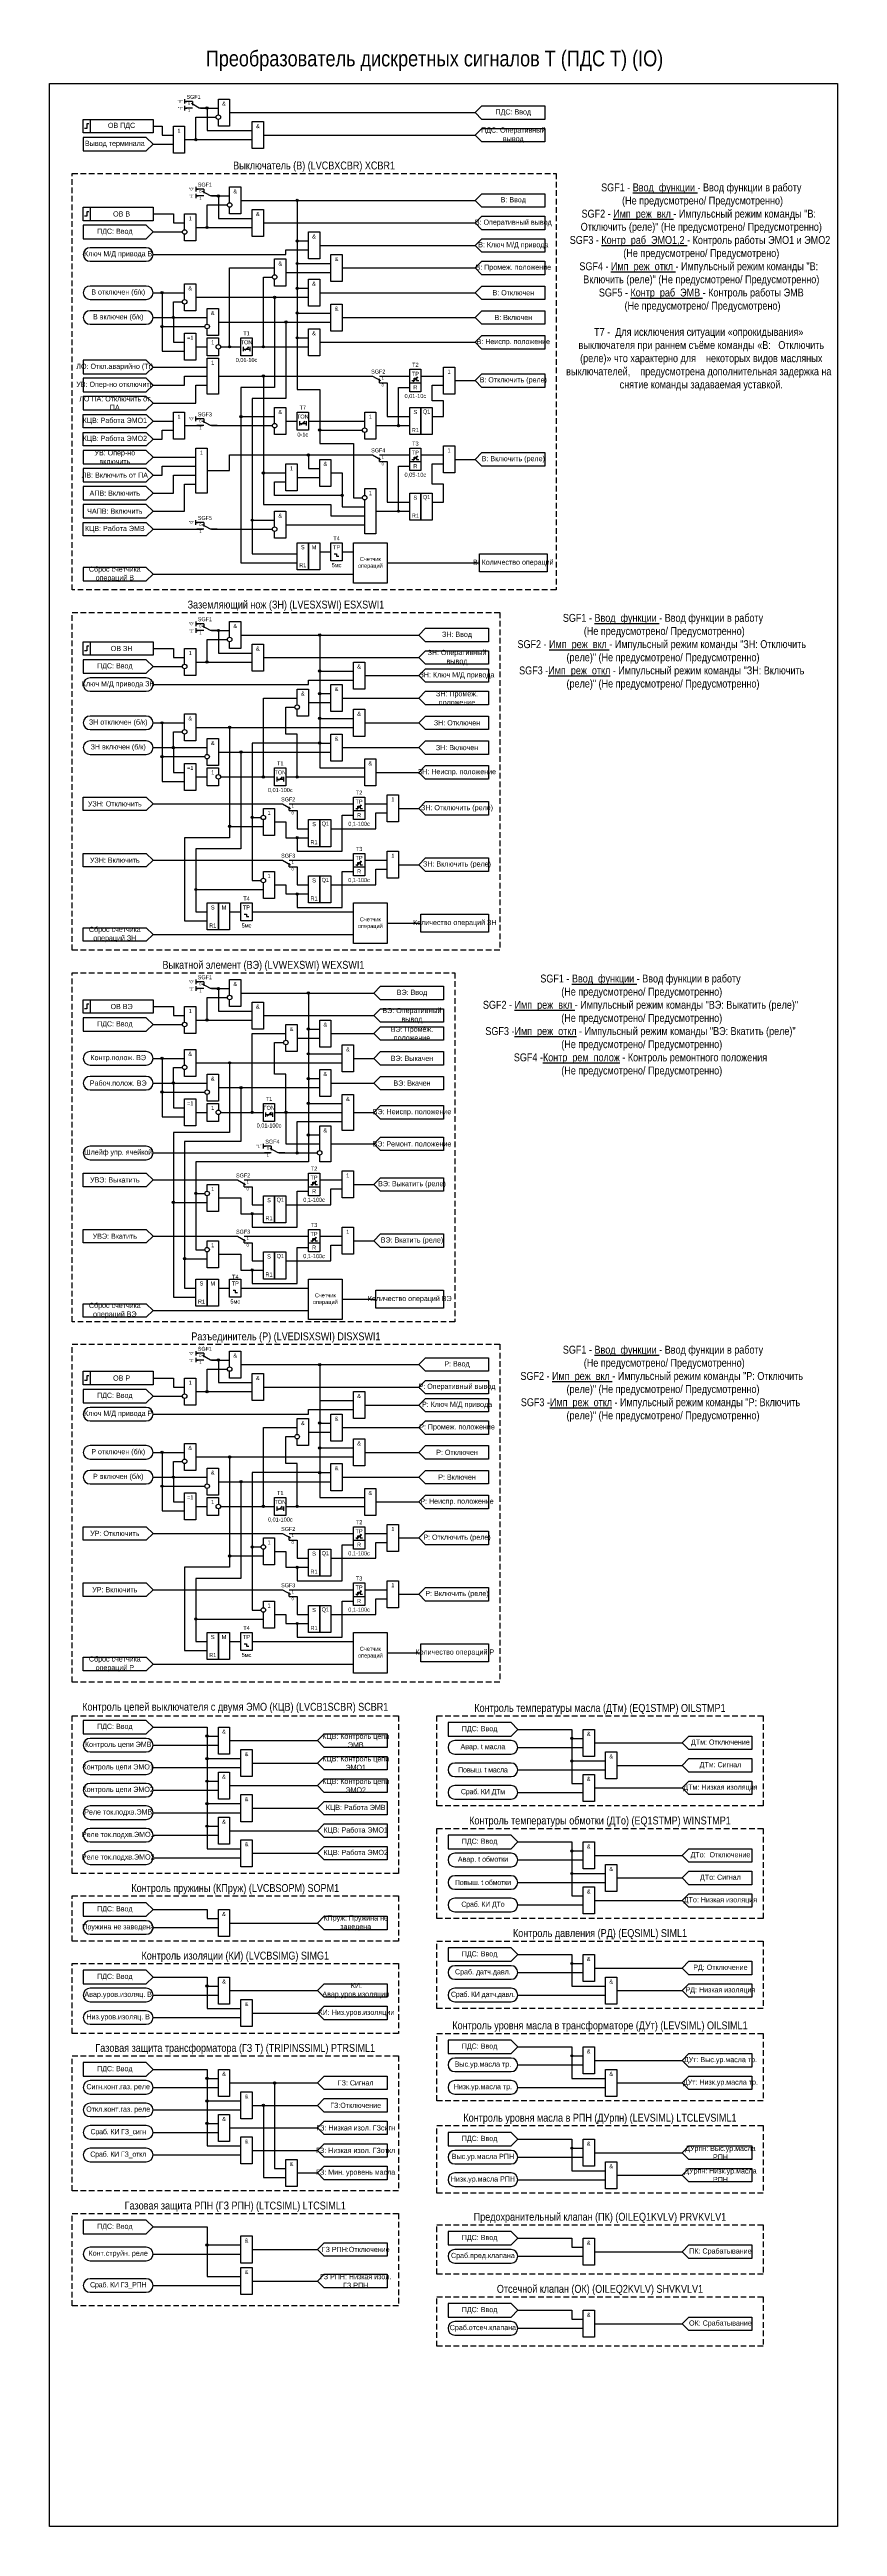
# Model space of a CAD drawing. Header units: millimetres. Extents: x -3652 to 365, y 0 to 1224.
# Drawn here: x -1610 to -1260, y 0 to 1100 of the extents above; entities that cross this region are included whole.
import ezdxf
from ezdxf.enums import TextEntityAlignment as Align

# ---------------------------------------------------------------- set-up
doc = ezdxf.new("R2010")
doc.units = ezdxf.units.MM
doc.linetypes.add('штриховая2', pattern=[0.375, 0.25, -0.125])
doc.layers.add('TEXT', color=7, linetype='Continuous', lineweight=25)
doc.layers.add('Основная', color=7, linetype='Continuous')
doc.styles.add('2.5_Gost_RD', font='ARIALN.TTF', dxfattribs={"height": 2.5})
doc.styles.add('3.5_Gost_RD', font='ARIALN.TTF', dxfattribs={"height": 3.5})
doc.styles.add('Вывод', font='ARIALN.TTF', dxfattribs={"height": 2.5})
doc.styles.add('Компонент', font='ARIALN.TTF', dxfattribs={"height": 3.5})

# ---------------------------------------------------------------- blocks, each defined once
blk = doc.blocks.new('Точка')
at = {"ltscale": 100}
h = blk.add_hatch(color=256, dxfattribs=at)
h.dxf.hatch_style = 1
edge = h.paths.add_edge_path()
edge.add_arc((0, 0), 0.5, 0, 360)
blk.add_circle((0, 0), 0.5, dxfattribs=at)
blk = doc.blocks.new('*U958')
at = {"layer": 'Основная', "color": 0}
blk.add_line((0, 0), (7, 4), dxfattribs=at)
at = {"layer": 'Основная', "ltscale": 0.35}
blk.add_line((6, 6), (6, 2.5), dxfattribs=at)
blk = doc.blocks.new('*U985')
at = {"layer": 'Основная', "color": 0}
for p, q in [((-3, 6), (-9, 6)), ((-3, 0), (-9, 0)), ((9, 0), (3, 0))]:
    blk.add_line(p, q, dxfattribs=at)
at = {"layer": 'Основная', "ltscale": 0.25, "xscale": -1}
blk.add_blockref('*U958', (3, 0), dxfattribs=at)
at = {"layer": 'Основная'}
for tag, height, style, p in [('В1', 2.5, 'Вывод', (-14, 6)), ('В2', 2.5, 'Вывод', (-6, 4)), ('ОУ', 3.5, 'Компонент', (-2, 10)), ('В3', 2.5, 'Вывод', (-6, -2))]:
    blk.add_attdef(tag, text='', height=height, dxfattribs=dict(at, style=style)).set_placement(p, align=Align.MIDDLE_CENTER)
blk = doc.blocks.new('*U1048')
at = {"layer": 'Основная', "color": 0}
for p, q in [((-9, 0), (-3, 0)), ((3, 6), (9, 6)), ((3, 0), (9, 0))]:
    blk.add_line(p, q, dxfattribs=at)
at = {"layer": 'Основная', "ltscale": 0.25}
blk.add_blockref('*U958', (-3, 0), dxfattribs=at)
at = {"layer": 'Основная'}
for tag, height, style, p in [('В2', 2.5, 'Вывод', (6, 8)), ('В3', 2.5, 'Вывод', (6, 2)), ('В1', 2.5, 'Вывод', (14, 6)), ('ОУ', 3.5, 'Компонент', (2, -4))]:
    blk.add_attdef(tag, text='', height=height, dxfattribs=dict(at, style=style)).set_placement(p, align=Align.MIDDLE_CENTER)
blk = doc.blocks.new('*U1049')
at = {"layer": 'Основная', "color": 0}
for p, q in [((-9, 0), (-3, 0)), ((3, 6), (9, 6)), ((3, 0), (9, 0))]:
    blk.add_line(p, q, dxfattribs=at)
at = {"layer": 'Основная', "ltscale": 0.25}
blk.add_blockref('*U958', (-3, 0), dxfattribs=at)
at = {"layer": 'Основная'}
for tag, height, style, p in [('В2', 2.5, 'Вывод', (6, 8)), ('В3', 2.5, 'Вывод', (6, 2)), ('В1', 2.5, 'Вывод', (14, 6)), ('ОУ', 3.5, 'Компонент', (2, -4))]:
    blk.add_attdef(tag, text='', height=height, dxfattribs=dict(at, style=style)).set_placement(p, align=Align.MIDDLE_CENTER)

msp = doc.modelspace()

# ---------------------------------------------------------------- linework, layer by layer
at = {"ltscale": 100}
for p, q in [((-1550, 1078), (-1550, 1076)), ((-1550, 1077), (-1549, 1077)), ((-1550, 1075), (-1550, 1073)), ((-1550, 1074), (-1549, 1074)), ((-1555, 1062), (-1555, 1062)), ((-1545, 1039), (-1545, 1037)), ((-1545, 1038), (-1544, 1038)), ((-1545, 1036), (-1545, 1034)), ((-1545, 1035), (-1544, 1035)), ((-1520, 1025), (-1520, 1025)), ((-1495, 1015), (-1495, 1015)), ((-1485, 1005), (-1485, 1005)), ((-1495, 994), (-1495, 994)), ((-1485, 983), (-1485, 983)), ((-1495, 972), (-1495, 972)), ((-1520, 968), (-1520, 968)), ((-1448.5, 952.5), (-1446.5, 954.5)), ((-1446.5, 954.5), (-1447, 954.2)), ((-1446.5, 954.5), (-1446.7, 954)), ((-1545, 935), (-1545, 937)), ((-1545, 936), (-1544, 936)), ((-1495, 935), (-1495, 935)), ((-1448.5, 917.5), (-1446.5, 919.5)), ((-1446.5, 919.5), (-1447, 919.2)), ((-1446.5, 919.5), (-1446.7, 919)), ((-1564, 887), (-1542, 887)), ((-1545, 889), (-1545, 891)), ((-1545, 890), (-1544, 890)), ((-1538, 887), (-1511, 887)), ((-1545, 846), (-1545, 844)), ((-1545, 845), (-1544, 845)), ((-1545, 843), (-1545, 841)), ((-1545, 842), (-1544, 842)), ((-1505, 777), (-1505, 777)), ((-1473.5, 762.5), (-1471.5, 764.5)), ((-1471.5, 764.5), (-1472, 764.2)), ((-1471.5, 764.5), (-1471.7, 764)), ((-1473.5, 737.5), (-1471.5, 739.5)), ((-1471.5, 739.5), (-1472, 739.2)), ((-1471.5, 739.5), (-1471.7, 739)), ((-1545, 687), (-1545, 685)), ((-1545, 686), (-1544, 686)), ((-1545, 684), (-1545, 682)), ((-1545, 683), (-1544, 683)), ((-1520, 673), (-1520, 673)), ((-1510, 628), (-1510, 628)), ((-1515, 612), (-1515, 614)), ((-1515, 613), (-1514, 613)), ((-1493.5, 595.5), (-1491.5, 597.5)), ((-1491.5, 597.5), (-1492, 597.2)), ((-1491.5, 597.5), (-1491.7, 597)), ((-1493.5, 570.5), (-1491.5, 572.5)), ((-1491.5, 572.5), (-1492, 572.2)), ((-1491.5, 572.5), (-1491.7, 572)), ((-1545, 522), (-1545, 520)), ((-1545, 521), (-1544, 521)), ((-1545, 519), (-1545, 517)), ((-1545, 518), (-1544, 518)), ((-1520, 508), (-1520, 508)), ((-1505, 453), (-1505, 453)), ((-1473.5, 438.5), (-1471.5, 440.5)), ((-1471.5, 440.5), (-1472, 440.2)), ((-1471.5, 440.5), (-1471.7, 440)), ((-1473.5, 413.5), (-1471.5, 415.5)), ((-1471.5, 415.5), (-1472, 415.2)), ((-1471.5, 415.5), (-1471.7, 415))]:
    msp.add_line(p, q, dxfattribs=at)
at = {"color": 7, "ltscale": 100}
for p, q in [((-1523.3, 966.5), (-1521.6, 967.9)), ((-1521.6, 967.9), (-1522.1, 967.7)), ((-1521.6, 967.9), (-1521.9, 967.5)), ((-1498.3, 933.5), (-1496.6, 934.9)), ((-1496.6, 934.9), (-1497.1, 934.7)), ((-1496.6, 934.9), (-1496.9, 934.5)), ((-1508.3, 775.5), (-1506.6, 776.9)), ((-1506.6, 776.9), (-1507.1, 776.7)), ((-1506.6, 776.9), (-1506.9, 776.5)), ((-1513.3, 626.5), (-1511.6, 627.9)), ((-1511.6, 627.9), (-1512.1, 627.7)), ((-1511.6, 627.9), (-1511.9, 627.5)), ((-1508.3, 451.5), (-1506.6, 452.9)), ((-1506.6, 452.9), (-1507.1, 452.7)), ((-1506.6, 452.9), (-1506.9, 452.5))]:
    msp.add_line(p, q, dxfattribs=at)
at = {"color": 6, "ltscale": 100}
for p, q in [((-1482.5, 875), (-1481.5, 875)), ((-1522.5, 715), (-1521.5, 715)), ((-1527.5, 548), (-1526.5, 548)), ((-1522.5, 391), (-1521.5, 391))]:
    msp.add_line(p, q, dxfattribs=at)
at = {"color": 2, "ltscale": 100}
msp.add_lwpolyline([(-1610, 1085), (-1260, 1085), (-1260, 0), (-1610, 0)], close=True, dxfattribs=at)
at = {"ltscale": 100}
for points in [[(-1595, 1069), (-1564, 1069), (-1564, 1063), (-1595, 1063)], [(-1595, 1069), (-1592, 1069), (-1592, 1063), (-1595, 1063)], [(-1520, 1068), (-1515, 1068), (-1515, 1056), (-1520, 1056)], [(-1595, 1061), (-1595, 1055), (-1567, 1055), (-1564, 1058), (-1567, 1061)], [(-1555, 1066), (-1550, 1066), (-1550, 1054), (-1555, 1054)], [(-1595, 1030), (-1592, 1030), (-1592, 1024), (-1595, 1024)], [(-1595, 1030), (-1564, 1030), (-1564, 1024), (-1595, 1024)], [(-1520, 1029), (-1515, 1029), (-1515, 1017), (-1520, 1017)], [(-1595, 1022), (-1595, 1016), (-1567, 1016), (-1564, 1019), (-1567, 1022)], [(-1495, 1019), (-1490, 1019), (-1490, 1007), (-1495, 1007)], [(-1485, 1009), (-1480, 1009), (-1480, 997), (-1485, 997)], [(-1495, 998), (-1490, 998), (-1490, 986), (-1495, 986)], [(-1485, 987), (-1480, 987), (-1480, 975), (-1485, 975)], [(-1550, 974), (-1545, 974), (-1545, 962), (-1550, 962)], [(-1525, 972), (-1520, 972), (-1520, 964), (-1525, 964)], [(-1495, 976), (-1490, 976), (-1490, 964), (-1495, 964)], [(-1595, 962), (-1595, 956), (-1567, 956), (-1564, 959), (-1567, 962)], [(-1540, 963), (-1535, 963), (-1535, 947), (-1540, 947)], [(-1450, 958), (-1445, 958), (-1445, 948), (-1450, 948)], [(-1435, 959), (-1430, 959), (-1430, 947), (-1435, 947)], [(-1595, 954), (-1595, 948), (-1567, 948), (-1564, 951), (-1567, 954)], [(-1450, 952), (-1445, 952), (-1445, 948), (-1450, 948)], [(-1595, 946), (-1595, 940), (-1567, 940), (-1564, 943), (-1567, 946)], [(-1595, 938), (-1567, 938), (-1564, 935), (-1567, 932), (-1595, 932)], [(-1555, 939), (-1550, 939), (-1550, 927), (-1555, 927)], [(-1500, 939), (-1495, 939), (-1495, 931), (-1500, 931)], [(-1450, 941), (-1445, 941), (-1445, 929), (-1450, 929)], [(-1445, 941), (-1440, 941), (-1440, 929), (-1445, 929)], [(-1595, 930), (-1567, 930), (-1564, 927), (-1567, 924), (-1595, 924)], [(-1595, 922), (-1595, 916), (-1567, 916), (-1564, 919), (-1567, 922)], [(-1595, 914), (-1595, 908), (-1567, 908), (-1564, 911), (-1567, 914)], [(-1545, 923), (-1540, 923), (-1540, 903), (-1545, 903)], [(-1505, 916), (-1500, 916), (-1500, 904), (-1505, 904)], [(-1490, 918), (-1485, 918), (-1485, 906), (-1490, 906)], [(-1450, 923), (-1445, 923), (-1445, 913), (-1450, 913)], [(-1450, 917), (-1445, 917), (-1445, 913), (-1450, 913)], [(-1435, 924), (-1430, 924), (-1430, 912), (-1435, 912)], [(-1595, 906), (-1595, 900), (-1567, 900), (-1564, 903), (-1567, 906)], [(-1450, 903), (-1445, 903), (-1445, 891), (-1450, 891)], [(-1445, 903), (-1440, 903), (-1440, 891), (-1445, 891)], [(-1595, 898), (-1595, 892), (-1567, 892), (-1564, 895), (-1567, 898)], [(-1595, 890), (-1567, 890), (-1564, 887), (-1567, 884), (-1595, 884)], [(-1595, 837), (-1592, 837), (-1592, 831), (-1595, 831)], [(-1595, 837), (-1564, 837), (-1564, 831), (-1595, 831)], [(-1595, 829), (-1595, 823), (-1567, 823), (-1564, 826), (-1567, 829)], [(-1520, 836), (-1515, 836), (-1515, 824), (-1520, 824)], [(-1475, 828), (-1470, 828), (-1470, 816), (-1475, 816)], [(-1485, 818), (-1480, 818), (-1480, 806), (-1485, 806)], [(-1475, 807), (-1470, 807), (-1470, 795), (-1475, 795)], [(-1485, 796), (-1480, 796), (-1480, 784), (-1485, 784)], [(-1550, 783), (-1545, 783), (-1545, 771), (-1550, 771)], [(-1470, 785), (-1465, 785), (-1465, 773), (-1470, 773)], [(-1510, 781), (-1505, 781), (-1505, 773), (-1510, 773)], [(-1595, 768), (-1567, 768), (-1564, 765), (-1567, 762), (-1595, 762)], [(-1475, 768), (-1470, 768), (-1470, 758), (-1475, 758)], [(-1475, 762), (-1470, 762), (-1470, 758), (-1475, 758)], [(-1460, 769), (-1455, 769), (-1455, 757), (-1460, 757)], [(-1495, 758), (-1490, 758), (-1490, 746), (-1495, 746)], [(-1490, 758), (-1485, 758), (-1485, 746), (-1490, 746)], [(-1595, 743), (-1567, 743), (-1564, 740), (-1567, 737), (-1595, 737)], [(-1475, 743), (-1470, 743), (-1470, 733), (-1475, 733)], [(-1460, 744), (-1455, 744), (-1455, 732), (-1460, 732)], [(-1495, 733), (-1490, 733), (-1490, 721), (-1495, 721)], [(-1490, 733), (-1485, 733), (-1485, 721), (-1490, 721)], [(-1475, 737), (-1470, 737), (-1470, 733), (-1475, 733)], [(-1595, 678), (-1592, 678), (-1592, 672), (-1595, 672)], [(-1595, 678), (-1564, 678), (-1564, 672), (-1595, 672)], [(-1520, 677), (-1515, 677), (-1515, 665), (-1520, 665)], [(-1595, 670), (-1595, 664), (-1567, 664), (-1564, 667), (-1567, 670)], [(-1490, 669), (-1485, 669), (-1485, 657), (-1490, 657)], [(-1480, 658), (-1475, 658), (-1475, 646), (-1480, 646)], [(-1490, 647), (-1485, 647), (-1485, 635), (-1490, 635)], [(-1550, 634), (-1545, 634), (-1545, 622), (-1550, 622)], [(-1515, 632), (-1510, 632), (-1510, 624), (-1515, 624)], [(-1595, 601), (-1567, 601), (-1564, 598), (-1567, 595), (-1595, 595)], [(-1495, 601), (-1490, 601), (-1490, 591), (-1495, 591)], [(-1495, 595), (-1490, 595), (-1490, 591), (-1495, 591)], [(-1480, 602), (-1475, 602), (-1475, 590), (-1480, 590)], [(-1515, 591), (-1510, 591), (-1510, 579), (-1515, 579)], [(-1510, 591), (-1505, 591), (-1505, 579), (-1510, 579)], [(-1595, 576), (-1567, 576), (-1564, 573), (-1567, 570), (-1595, 570)], [(-1495, 576), (-1490, 576), (-1490, 566), (-1495, 566)], [(-1480, 577), (-1475, 577), (-1475, 565), (-1480, 565)], [(-1515, 566), (-1510, 566), (-1510, 554), (-1515, 554)], [(-1510, 566), (-1505, 566), (-1505, 554), (-1510, 554)], [(-1495, 570), (-1490, 570), (-1490, 566), (-1495, 566)], [(-1595, 513), (-1592, 513), (-1592, 507), (-1595, 507)], [(-1595, 513), (-1564, 513), (-1564, 507), (-1595, 507)], [(-1520, 512), (-1515, 512), (-1515, 500), (-1520, 500)], [(-1595, 505), (-1595, 499), (-1567, 499), (-1564, 502), (-1567, 505)], [(-1475, 504), (-1470, 504), (-1470, 492), (-1475, 492)], [(-1485, 494), (-1480, 494), (-1480, 482), (-1485, 482)], [(-1475, 483), (-1470, 483), (-1470, 471), (-1475, 471)], [(-1485, 472), (-1480, 472), (-1480, 460), (-1485, 460)], [(-1550, 459), (-1545, 459), (-1545, 447), (-1550, 447)], [(-1510, 457), (-1505, 457), (-1505, 449), (-1510, 449)], [(-1470, 461), (-1465, 461), (-1465, 449), (-1470, 449)], [(-1595, 444), (-1567, 444), (-1564, 441), (-1567, 438), (-1595, 438)], [(-1475, 444), (-1470, 444), (-1470, 434), (-1475, 434)], [(-1460, 445), (-1455, 445), (-1455, 433), (-1460, 433)], [(-1495, 434), (-1490, 434), (-1490, 422), (-1495, 422)], [(-1490, 434), (-1485, 434), (-1485, 422), (-1490, 422)], [(-1475, 438), (-1470, 438), (-1470, 434), (-1475, 434)], [(-1595, 419), (-1567, 419), (-1564, 416), (-1567, 413), (-1595, 413)], [(-1475, 419), (-1470, 419), (-1470, 409), (-1475, 409)], [(-1460, 420), (-1455, 420), (-1455, 408), (-1460, 408)], [(-1495, 409), (-1490, 409), (-1490, 397), (-1495, 397)], [(-1490, 409), (-1485, 409), (-1485, 397), (-1490, 397)], [(-1475, 413), (-1470, 413), (-1470, 409), (-1475, 409)], [(-1595, 358), (-1595, 352), (-1567, 352), (-1564, 355), (-1567, 358)], [(-1535, 355), (-1530, 355), (-1530, 343), (-1535, 343)], [(-1433, 357), (-1433, 351), (-1405, 351), (-1402, 354), (-1405, 357)], [(-1373, 354), (-1368, 354), (-1368, 342), (-1373, 342)], [(-1525, 345), (-1520, 345), (-1520, 333), (-1525, 333)], [(-1363, 344), (-1358, 344), (-1358, 332), (-1363, 332)], [(-1535, 335), (-1530, 335), (-1530, 323), (-1535, 323)], [(-1373, 334), (-1368, 334), (-1368, 322), (-1373, 322)], [(-1525, 325), (-1520, 325), (-1520, 313), (-1525, 313)], [(-1535, 315), (-1530, 315), (-1530, 303), (-1535, 303)], [(-1525, 305), (-1520, 305), (-1520, 293), (-1525, 293)], [(-1433, 307), (-1433, 301), (-1405, 301), (-1402, 304), (-1405, 307)], [(-1373, 304), (-1368, 304), (-1368, 292), (-1373, 292)], [(-1363, 294), (-1358, 294), (-1358, 282), (-1363, 282)], [(-1595, 277), (-1595, 271), (-1567, 271), (-1564, 274), (-1567, 277)], [(-1373, 284), (-1368, 284), (-1368, 272), (-1373, 272)], [(-1535, 274), (-1530, 274), (-1530, 262), (-1535, 262)], [(-1433, 257), (-1433, 251), (-1405, 251), (-1402, 254), (-1405, 257)], [(-1373, 254), (-1368, 254), (-1368, 242), (-1373, 242)], [(-1595, 247), (-1595, 241), (-1567, 241), (-1564, 244), (-1567, 247)], [(-1535, 244), (-1530, 244), (-1530, 232), (-1535, 232)], [(-1363, 244), (-1358, 244), (-1358, 232), (-1363, 232)], [(-1525, 234), (-1520, 234), (-1520, 222), (-1525, 222)], [(-1433, 216), (-1433, 210), (-1405, 210), (-1402, 213), (-1405, 216)], [(-1373, 213), (-1368, 213), (-1368, 201), (-1373, 201)], [(-1595, 206), (-1595, 200), (-1567, 200), (-1564, 203), (-1567, 206)], [(-1535, 203), (-1530, 203), (-1530, 191), (-1535, 191)], [(-1363, 203), (-1358, 203), (-1358, 191), (-1363, 191)], [(-1525, 193), (-1520, 193), (-1520, 181), (-1525, 181)], [(-1535, 183), (-1530, 183), (-1530, 171), (-1535, 171)], [(-1525, 173), (-1520, 173), (-1520, 161), (-1525, 161)], [(-1433, 175), (-1433, 169), (-1405, 169), (-1402, 172), (-1405, 175)], [(-1373, 172), (-1368, 172), (-1368, 160), (-1373, 160)], [(-1505, 163), (-1500, 163), (-1500, 151), (-1505, 151)], [(-1363, 162), (-1358, 162), (-1358, 150), (-1363, 150)], [(-1595, 136), (-1595, 130), (-1567, 130), (-1564, 133), (-1567, 136)], [(-1525, 129), (-1520, 129), (-1520, 117), (-1525, 117)], [(-1433, 131), (-1433, 125), (-1405, 125), (-1402, 128), (-1405, 131)], [(-1373, 128), (-1368, 128), (-1368, 116), (-1373, 116)], [(-1525, 115), (-1520, 115), (-1520, 103), (-1525, 103)], [(-1433, 99), (-1433, 93), (-1405, 93), (-1402, 96), (-1405, 99)], [(-1373, 96), (-1368, 96), (-1368, 84), (-1373, 84)]]:
    msp.add_lwpolyline(points, close=True, dxfattribs=at)
for points in [[(-1550, 1060), (-1545, 1060), (-1545, 1070), (-1536, 1070)], [(-1543, 1074), (-1535, 1074)], [(-1543, 1074), (-1540, 1074), (-1540, 1064), (-1520, 1064)], [(-1535, 1071), (-1535, 1078), (-1530, 1078), (-1530, 1066), (-1535, 1066), (-1535, 1069)], [(-1530, 1072), (-1421, 1072)], [(-1421, 1072), (-1418, 1075), (-1390, 1075), (-1390, 1069), (-1418, 1069), (-1421, 1072)], [(-1564, 1066), (-1560, 1066), (-1560, 1062), (-1555, 1062)], [(-1564, 1058), (-1555, 1058)], [(-1550, 1060), (-1520, 1060)], [(-1515, 1062), (-1421, 1062)], [(-1421, 1062), (-1418, 1065), (-1390, 1065), (-1390, 1059), (-1418, 1059), (-1421, 1062)], [(-1538, 1035), (-1530, 1035)], [(-1538, 1035), (-1535, 1035), (-1535, 1025), (-1520, 1025)], [(-1530, 1032), (-1530, 1039), (-1525, 1039), (-1525, 1027), (-1530, 1027), (-1530, 1030)], [(-1421, 1033), (-1418, 1036), (-1390, 1036), (-1390, 1030), (-1418, 1030), (-1421, 1033)], [(-1564, 1027), (-1555, 1027), (-1555, 1023), (-1550, 1023)], [(-1550, 1020), (-1550, 1027), (-1545, 1027), (-1545, 1015), (-1550, 1015), (-1550, 1018)], [(-1545, 1021), (-1540, 1021), (-1540, 1031), (-1531, 1031)], [(-1525, 1033), (-1421, 1033)], [(-1525, 1033), (-1500, 1033), (-1500, 1015), (-1495, 1015)], [(-1525, 1033), (-1500, 1033), (-1500, 1005), (-1485, 1005)], [(-1525, 1033), (-1500, 1033), (-1500, 994), (-1495, 994)], [(-1525, 1033), (-1500, 1033), (-1500, 983), (-1485, 983)], [(-1525, 1033), (-1500, 1033), (-1500, 972), (-1495, 972)], [(-1525, 1033), (-1500, 1033), (-1500, 949), (-1490, 949), (-1490, 931), (-1471, 931)], [(-1525, 1033), (-1500, 1033), (-1500, 949), (-1500, 949), (-1490, 949), (-1490, 925), (-1475, 925), (-1475, 901), (-1471, 901)], [(-1421, 1023), (-1418, 1026), (-1390, 1026), (-1390, 1020), (-1418, 1020), (-1421, 1023)], [(-1564, 1019), (-1551, 1019)], [(-1545, 1021), (-1520, 1021)], [(-1515, 1023), (-1421, 1023)], [(-1490, 1013), (-1421, 1013)], [(-1421, 1013), (-1418, 1016), (-1390, 1016), (-1390, 1010), (-1418, 1010), (-1421, 1013)], [(-1564, 1009), (-1505, 1009), (-1505, 1011), (-1495, 1011)], [(-1534, 968), (-1530, 968), (-1530, 1003), (-1510, 1003)], [(-1510, 1000), (-1510, 1007), (-1505, 1007), (-1505, 995), (-1510, 995), (-1510, 998)], [(-1480, 1003), (-1421, 1003)], [(-1421, 1003), (-1418, 1006), (-1390, 1006), (-1390, 1000), (-1418, 1000), (-1421, 1003)], [(-1564, 992), (-1550, 992)], [(-1564, 992), (-1560, 992), (-1560, 977), (-1541, 977)], [(-1564, 992), (-1560, 992), (-1560, 966), (-1550, 966)], [(-1550, 989), (-1550, 996), (-1545, 996), (-1545, 984), (-1550, 984), (-1550, 987)], [(-1520, 968), (-1515, 968), (-1515, 999), (-1511, 999)], [(-1505, 1001), (-1485, 1001)], [(-1490, 992), (-1421, 992)], [(-1421, 992), (-1418, 995), (-1390, 995), (-1390, 989), (-1418, 989), (-1421, 992)], [(-1564, 981), (-1555, 981), (-1555, 988), (-1551, 988)], [(-1564, 981), (-1540, 981)], [(-1564, 981), (-1555, 981), (-1555, 970), (-1550, 970)], [(-1545, 990), (-1495, 990)], [(-1545, 990), (-1510, 990), (-1510, 950), (-1525, 950), (-1525, 937), (-1510, 937)], [(-1540, 978), (-1540, 985), (-1535, 985), (-1535, 973), (-1540, 973), (-1540, 976)], [(-1480, 981), (-1421, 981)], [(-1421, 981), (-1418, 984), (-1390, 984), (-1390, 978), (-1418, 978), (-1421, 981)], [(-1535, 967), (-1535, 964), (-1540, 964), (-1540, 972), (-1535, 972), (-1535, 969)], [(-1535, 979), (-1485, 979)], [(-1535, 979), (-1505, 979), (-1505, 945), (-1520, 945), (-1520, 891), (-1510, 891)], [(-1490, 970), (-1421, 970)], [(-1421, 970), (-1418, 973), (-1390, 973), (-1390, 967), (-1418, 967), (-1421, 970)], [(-1564, 959), (-1540, 959)], [(-1545, 968), (-1540, 968)], [(-1534, 968), (-1525, 968)], [(-1524, 968), (-1524, 966)], [(-1524, 967), (-1521, 967)], [(-1521, 968), (-1521, 966)], [(-1520, 968), (-1495, 968)], [(-1564, 951), (-1550, 951), (-1550, 955), (-1540, 955)], [(-1564, 943), (-1545, 943), (-1545, 951), (-1540, 951)], [(-1535, 955), (-1515, 955), (-1515, 912), (-1505, 912)], [(-1535, 955), (-1467, 955)], [(-1535, 955), (-1515, 955), (-1515, 898), (-1485, 898), (-1485, 893), (-1470, 893)], [(-1465, 933), (-1455, 933), (-1455, 950), (-1450, 950)], [(-1463, 955), (-1450, 955)], [(-1463, 952), (-1460, 952), (-1460, 937), (-1450, 937)], [(-1449, 953), (-1448, 953), (-1448, 954), (-1447, 954), (-1447, 953), (-1446, 953)], [(-1445, 955), (-1435, 955)], [(-1440, 937), (-1435, 937), (-1435, 944), (-1440, 944), (-1440, 951), (-1435, 951)], [(-1430, 953), (-1421, 953)], [(-1421, 953), (-1418, 956), (-1390, 956), (-1390, 950), (-1418, 950), (-1421, 953)], [(-1510, 934), (-1510, 941), (-1505, 941), (-1505, 929), (-1510, 929), (-1510, 932)], [(-1470, 932), (-1470, 939), (-1465, 939), (-1465, 927), (-1470, 927), (-1470, 930)], [(-1564, 935), (-1555, 935)], [(-1564, 927), (-1560, 927), (-1560, 931), (-1555, 931)], [(-1550, 933), (-1542, 933)], [(-1538, 933), (-1511, 933)], [(-1505, 935), (-1500, 935)], [(-1499, 935), (-1499, 933)], [(-1499, 934), (-1496, 934)], [(-1496, 935), (-1496, 933)], [(-1495, 935), (-1470, 935)], [(-1465, 933), (-1450, 933)], [(-1564, 919), (-1545, 919)], [(-1564, 911), (-1560, 911), (-1560, 915), (-1545, 915)], [(-1540, 913), (-1530, 913), (-1530, 920), (-1495, 920), (-1495, 914), (-1490, 914)], [(-1540, 913), (-1530, 913), (-1530, 920), (-1467, 920)], [(-1465, 895), (-1455, 895), (-1455, 915), (-1450, 915)], [(-1463, 920), (-1450, 920)], [(-1463, 917), (-1460, 917), (-1460, 899), (-1450, 899)], [(-1449, 918), (-1448, 918), (-1448, 919), (-1447, 919), (-1447, 918), (-1446, 918)], [(-1445, 920), (-1435, 920)], [(-1440, 899), (-1435, 899), (-1435, 907), (-1440, 907), (-1440, 916), (-1435, 916)], [(-1430, 918), (-1421, 918)], [(-1421, 918), (-1418, 921), (-1390, 921), (-1390, 915), (-1418, 915), (-1421, 918)], [(-1564, 903), (-1555, 903), (-1555, 911), (-1545, 911)], [(-1564, 895), (-1550, 895), (-1550, 907), (-1545, 907)], [(-1485, 912), (-1480, 912), (-1480, 902), (-1510, 902), (-1510, 908), (-1505, 908)], [(-1500, 910), (-1490, 910)], [(-1485, 912), (-1480, 912), (-1480, 897), (-1470, 897)], [(-1470, 902), (-1470, 905), (-1465, 905), (-1465, 885), (-1470, 885), (-1470, 900)], [(-1510, 888), (-1510, 895), (-1505, 895), (-1505, 883), (-1510, 883), (-1510, 886)], [(-1465, 895), (-1450, 895)], [(-1505, 889), (-1470, 889)], [(-1545, 828), (-1540, 828), (-1540, 838), (-1531, 838)], [(-1538, 842), (-1530, 842)], [(-1538, 842), (-1535, 842), (-1535, 832), (-1520, 832)], [(-1530, 839), (-1530, 846), (-1525, 846), (-1525, 834), (-1530, 834), (-1530, 837)], [(-1525, 840), (-1446, 840)], [(-1525, 840), (-1490, 840), (-1490, 814), (-1485, 814)], [(-1525, 840), (-1490, 840), (-1490, 803), (-1475, 803)], [(-1525, 840), (-1490, 840), (-1490, 792), (-1485, 792)], [(-1525, 840), (-1490, 840), (-1490, 781), (-1470, 781)], [(-1525, 840), (-1490, 840), (-1490, 792), (-1520, 792), (-1520, 731), (-1516, 731)], [(-1525, 840), (-1490, 840), (-1490, 792), (-1520, 792), (-1520, 759), (-1516, 759)], [(-1525, 840), (-1490, 840), (-1490, 824), (-1475, 824)], [(-1446, 840), (-1443, 843), (-1415, 843), (-1415, 837), (-1443, 837), (-1446, 840)], [(-1564, 834), (-1555, 834), (-1555, 830), (-1550, 830)], [(-1564, 826), (-1551, 826)], [(-1550, 827), (-1550, 834), (-1545, 834), (-1545, 822), (-1550, 822), (-1550, 825)], [(-1545, 828), (-1520, 828)], [(-1515, 830), (-1446, 830)], [(-1446, 830), (-1443, 833), (-1415, 833), (-1415, 827), (-1443, 827), (-1446, 830)], [(-1564, 818), (-1495, 818), (-1495, 820), (-1475, 820)], [(-1500, 809), (-1500, 816), (-1495, 816), (-1495, 804), (-1500, 804), (-1500, 807)], [(-1470, 822), (-1446, 822)], [(-1446, 822), (-1443, 825), (-1415, 825), (-1415, 819), (-1443, 819), (-1446, 822)], [(-1446, 812), (-1443, 815), (-1415, 815), (-1415, 809), (-1443, 809), (-1446, 812)], [(-1550, 798), (-1550, 805), (-1545, 805), (-1545, 793), (-1550, 793), (-1550, 796)], [(-1534, 777), (-1515, 777), (-1515, 812), (-1500, 812)], [(-1505, 777), (-1500, 777), (-1500, 796), (-1505, 796), (-1505, 808), (-1501, 808)], [(-1495, 810), (-1485, 810)], [(-1480, 812), (-1446, 812)], [(-1446, 801), (-1443, 804), (-1415, 804), (-1415, 798), (-1443, 798), (-1446, 801)], [(-1564, 801), (-1550, 801)], [(-1564, 801), (-1560, 801), (-1560, 786), (-1541, 786)], [(-1564, 801), (-1560, 801), (-1560, 775), (-1550, 775)], [(-1564, 790), (-1555, 790), (-1555, 797), (-1551, 797)], [(-1545, 799), (-1475, 799)], [(-1545, 799), (-1530, 799), (-1530, 755), (-1515, 755), (-1515, 755)], [(-1540, 787), (-1540, 794), (-1535, 794), (-1535, 782), (-1540, 782), (-1540, 785)], [(-1470, 801), (-1446, 801)], [(-1446, 790), (-1443, 793), (-1415, 793), (-1415, 787), (-1443, 787), (-1446, 790)], [(-1564, 790), (-1540, 790)], [(-1564, 790), (-1555, 790), (-1555, 779), (-1550, 779)], [(-1535, 788), (-1525, 788), (-1525, 745), (-1545, 745), (-1545, 727), (-1515, 727)], [(-1535, 788), (-1485, 788)], [(-1480, 790), (-1446, 790)], [(-1446, 779), (-1443, 782), (-1415, 782), (-1415, 776), (-1443, 776), (-1446, 779)], [(-1545, 777), (-1540, 777)], [(-1535, 776), (-1535, 773), (-1540, 773), (-1540, 781), (-1535, 781), (-1535, 778)], [(-1534, 777), (-1510, 777)], [(-1509, 777), (-1509, 775)], [(-1509, 776), (-1506, 776)], [(-1506, 777), (-1506, 775)], [(-1505, 777), (-1470, 777)], [(-1465, 779), (-1446, 779)], [(-1564, 765), (-1507, 765)], [(-1515, 760), (-1515, 763), (-1510, 763), (-1510, 751), (-1515, 751), (-1515, 758)], [(-1510, 757), (-1505, 757), (-1505, 750), (-1500, 750), (-1500, 744), (-1480, 744), (-1480, 760), (-1475, 760)], [(-1503, 765), (-1475, 765)], [(-1503, 762), (-1500, 762), (-1500, 754), (-1495, 754)], [(-1485, 754), (-1465, 754), (-1465, 761), (-1460, 761)], [(-1474, 763), (-1473, 763), (-1473, 764), (-1472, 764), (-1472, 763), (-1471, 763)], [(-1470, 765), (-1460, 765)], [(-1455, 763), (-1446, 763)], [(-1446, 763), (-1443, 766), (-1415, 766), (-1415, 760), (-1443, 760), (-1446, 763)], [(-1510, 757), (-1505, 757), (-1505, 750), (-1495, 750)], [(-1564, 740), (-1507, 740)], [(-1503, 740), (-1475, 740)], [(-1474, 738), (-1473, 738), (-1473, 739), (-1472, 739), (-1472, 738), (-1471, 738)], [(-1470, 740), (-1460, 740)], [(-1455, 738), (-1446, 738)], [(-1446, 738), (-1443, 741), (-1415, 741), (-1415, 735), (-1443, 735), (-1446, 738)], [(-1515, 732), (-1515, 735), (-1510, 735), (-1510, 723), (-1515, 723), (-1515, 730)], [(-1510, 729), (-1505, 729), (-1505, 725), (-1500, 725), (-1500, 719), (-1480, 719), (-1480, 735), (-1475, 735)], [(-1510, 729), (-1505, 729), (-1505, 725), (-1495, 725)], [(-1503, 737), (-1500, 737), (-1500, 729), (-1495, 729)], [(-1485, 729), (-1465, 729), (-1465, 736), (-1460, 736)], [(-1538, 683), (-1530, 683)], [(-1538, 683), (-1535, 683), (-1535, 673), (-1520, 673)], [(-1530, 680), (-1530, 687), (-1525, 687), (-1525, 675), (-1530, 675), (-1530, 678)], [(-1466, 681), (-1463, 684), (-1435, 684), (-1435, 678), (-1463, 678), (-1466, 681)], [(-1564, 675), (-1555, 675), (-1555, 671), (-1550, 671)], [(-1550, 668), (-1550, 675), (-1545, 675), (-1545, 663), (-1550, 663), (-1550, 666)], [(-1525, 681), (-1495, 681), (-1495, 606), (-1545, 606), (-1545, 592), (-1541, 592)], [(-1525, 681), (-1495, 681), (-1495, 606), (-1545, 606), (-1545, 567), (-1541, 567)], [(-1545, 669), (-1540, 669), (-1540, 679), (-1531, 679)], [(-1525, 681), (-1466, 681)], [(-1525, 681), (-1495, 681), (-1495, 665), (-1490, 665)], [(-1525, 681), (-1495, 681), (-1495, 654), (-1480, 654)], [(-1525, 681), (-1495, 681), (-1495, 643), (-1490, 643)], [(-1525, 681), (-1495, 681), (-1495, 632), (-1480, 632)], [(-1525, 681), (-1495, 681), (-1495, 618), (-1490, 618)], [(-1466, 671), (-1463, 674), (-1435, 674), (-1435, 668), (-1463, 668), (-1466, 671)], [(-1564, 667), (-1551, 667)], [(-1545, 669), (-1520, 669)], [(-1534, 628), (-1520, 628), (-1520, 663), (-1505, 663)], [(-1515, 671), (-1466, 671)], [(-1505, 660), (-1505, 667), (-1500, 667), (-1500, 655), (-1505, 655), (-1505, 658)], [(-1500, 661), (-1490, 661)], [(-1485, 663), (-1466, 663)], [(-1466, 663), (-1463, 666), (-1435, 666), (-1435, 660), (-1463, 660), (-1466, 663)], [(-1564, 652), (-1550, 652)], [(-1564, 652), (-1560, 652), (-1560, 637), (-1541, 637)], [(-1564, 652), (-1560, 652), (-1560, 626), (-1550, 626)], [(-1545, 650), (-1530, 650), (-1530, 619), (-1555, 619), (-1555, 588), (-1540, 588), (-1540, 588)], [(-1550, 649), (-1550, 656), (-1545, 656), (-1545, 644), (-1550, 644), (-1550, 647)], [(-1545, 650), (-1480, 650)], [(-1510, 628), (-1505, 628), (-1505, 645), (-1510, 645), (-1510, 659), (-1506, 659)], [(-1475, 652), (-1466, 652)], [(-1466, 652), (-1463, 655), (-1435, 655), (-1435, 649), (-1463, 649), (-1466, 652)], [(-1564, 641), (-1555, 641), (-1555, 648), (-1551, 648)], [(-1564, 641), (-1540, 641)], [(-1564, 641), (-1555, 641), (-1555, 630), (-1550, 630)], [(-1535, 639), (-1525, 639), (-1525, 615), (-1550, 615), (-1550, 563), (-1540, 563)], [(-1540, 638), (-1540, 645), (-1535, 645), (-1535, 633), (-1540, 633), (-1540, 636)], [(-1535, 639), (-1490, 639)], [(-1485, 641), (-1466, 641)], [(-1466, 641), (-1463, 644), (-1435, 644), (-1435, 638), (-1463, 638), (-1466, 641)], [(-1545, 628), (-1540, 628)], [(-1535, 627), (-1535, 624), (-1540, 624), (-1540, 632), (-1535, 632), (-1535, 629)], [(-1534, 628), (-1515, 628)], [(-1514, 628), (-1514, 626)], [(-1511, 628), (-1511, 626)], [(-1510, 628), (-1480, 628)], [(-1510, 628), (-1505, 628), (-1505, 614), (-1490, 614)], [(-1480, 623), (-1480, 636), (-1475, 636), (-1475, 620), (-1480, 620), (-1480, 623)], [(-1475, 628), (-1466, 628)], [(-1466, 628), (-1463, 631), (-1435, 631), (-1435, 625), (-1463, 625), (-1466, 628)], [(-1514, 627), (-1511, 627)], [(-1508, 610), (-1500, 610), (-1500, 624), (-1480, 624)], [(-1490, 611), (-1490, 622), (-1485, 622), (-1485, 606), (-1490, 606), (-1490, 609)], [(-1466, 614), (-1463, 617), (-1435, 617), (-1435, 611), (-1463, 611), (-1466, 614)], [(-1564, 610), (-1512, 610)], [(-1508, 610), (-1491, 610)], [(-1485, 614), (-1466, 614)], [(-1564, 598), (-1527, 598)], [(-1540, 593), (-1540, 596), (-1535, 596), (-1535, 584), (-1540, 584), (-1540, 591)], [(-1523, 598), (-1495, 598)], [(-1523, 595), (-1520, 595), (-1520, 587), (-1515, 587)], [(-1494, 596), (-1493, 596), (-1493, 597), (-1492, 597), (-1492, 596), (-1491, 596)], [(-1490, 598), (-1480, 598)], [(-1475, 596), (-1466, 596)], [(-1466, 596), (-1463, 599), (-1435, 599), (-1435, 593), (-1463, 593), (-1466, 596)], [(-1535, 590), (-1525, 590), (-1525, 583), (-1520, 583), (-1520, 577), (-1500, 577), (-1500, 593), (-1495, 593)], [(-1535, 590), (-1525, 590), (-1525, 583), (-1515, 583)], [(-1505, 587), (-1485, 587), (-1485, 594), (-1480, 594)], [(-1564, 573), (-1527, 573)], [(-1523, 573), (-1495, 573)], [(-1490, 573), (-1480, 573)], [(-1466, 571), (-1463, 574), (-1435, 574), (-1435, 568), (-1463, 568), (-1466, 571)], [(-1540, 568), (-1540, 571), (-1535, 571), (-1535, 559), (-1540, 559), (-1540, 566)], [(-1535, 565), (-1525, 565), (-1525, 558), (-1520, 558), (-1520, 552), (-1500, 552), (-1500, 568), (-1495, 568)], [(-1535, 565), (-1525, 565), (-1525, 558), (-1515, 558)], [(-1523, 570), (-1520, 570), (-1520, 562), (-1515, 562)], [(-1505, 562), (-1485, 562), (-1485, 569), (-1480, 569)], [(-1494, 571), (-1493, 571), (-1493, 572), (-1492, 572), (-1492, 571), (-1491, 571)], [(-1475, 571), (-1466, 571)], [(-1538, 518), (-1530, 518)], [(-1538, 518), (-1535, 518), (-1535, 508), (-1520, 508)], [(-1530, 515), (-1530, 522), (-1525, 522), (-1525, 510), (-1530, 510), (-1530, 513)], [(-1446, 516), (-1443, 519), (-1415, 519), (-1415, 513), (-1443, 513), (-1446, 516)], [(-1564, 510), (-1555, 510), (-1555, 506), (-1550, 506)], [(-1550, 503), (-1550, 510), (-1545, 510), (-1545, 498), (-1550, 498), (-1550, 501)], [(-1545, 504), (-1540, 504), (-1540, 514), (-1531, 514)], [(-1525, 516), (-1446, 516)], [(-1525, 516), (-1490, 516), (-1490, 490), (-1485, 490)], [(-1525, 516), (-1490, 516), (-1490, 479), (-1475, 479)], [(-1525, 516), (-1490, 516), (-1490, 468), (-1485, 468)], [(-1525, 516), (-1490, 516), (-1490, 457), (-1470, 457)], [(-1525, 516), (-1490, 516), (-1490, 468), (-1520, 468), (-1520, 407), (-1516, 407)], [(-1525, 516), (-1490, 516), (-1490, 468), (-1520, 468), (-1520, 435), (-1516, 435)], [(-1525, 516), (-1490, 516), (-1490, 500), (-1475, 500)], [(-1446, 506), (-1443, 509), (-1415, 509), (-1415, 503), (-1443, 503), (-1446, 506)], [(-1564, 502), (-1551, 502)], [(-1564, 494), (-1495, 494), (-1495, 496), (-1475, 496)], [(-1545, 504), (-1520, 504)], [(-1515, 506), (-1446, 506)], [(-1470, 498), (-1446, 498)], [(-1446, 498), (-1443, 501), (-1415, 501), (-1415, 495), (-1443, 495), (-1446, 498)], [(-1534, 453), (-1515, 453), (-1515, 488), (-1500, 488)], [(-1500, 485), (-1500, 492), (-1495, 492), (-1495, 480), (-1500, 480), (-1500, 483)], [(-1495, 486), (-1485, 486)], [(-1480, 488), (-1446, 488)], [(-1446, 488), (-1443, 491), (-1415, 491), (-1415, 485), (-1443, 485), (-1446, 488)], [(-1564, 477), (-1550, 477)], [(-1564, 477), (-1560, 477), (-1560, 462), (-1541, 462)], [(-1564, 477), (-1560, 477), (-1560, 451), (-1550, 451)], [(-1550, 474), (-1550, 481), (-1545, 481), (-1545, 469), (-1550, 469), (-1550, 472)], [(-1545, 475), (-1475, 475)], [(-1545, 475), (-1530, 475), (-1530, 431), (-1515, 431), (-1515, 431)], [(-1505, 453), (-1500, 453), (-1500, 472), (-1505, 472), (-1505, 484), (-1501, 484)], [(-1470, 477), (-1446, 477)], [(-1446, 477), (-1443, 480), (-1415, 480), (-1415, 474), (-1443, 474), (-1446, 477)], [(-1564, 466), (-1555, 466), (-1555, 473), (-1551, 473)], [(-1564, 466), (-1540, 466)], [(-1564, 466), (-1555, 466), (-1555, 455), (-1550, 455)], [(-1535, 464), (-1525, 464), (-1525, 421), (-1545, 421), (-1545, 403), (-1515, 403)], [(-1540, 463), (-1540, 470), (-1535, 470), (-1535, 458), (-1540, 458), (-1540, 461)], [(-1535, 464), (-1485, 464)], [(-1480, 466), (-1446, 466)], [(-1446, 466), (-1443, 469), (-1415, 469), (-1415, 463), (-1443, 463), (-1446, 466)], [(-1545, 453), (-1540, 453)], [(-1535, 452), (-1535, 449), (-1540, 449), (-1540, 457), (-1535, 457), (-1535, 454)], [(-1534, 453), (-1510, 453)], [(-1509, 453), (-1509, 451)], [(-1509, 452), (-1506, 452)], [(-1506, 453), (-1506, 451)], [(-1505, 453), (-1470, 453)], [(-1465, 455), (-1446, 455)], [(-1446, 455), (-1443, 458), (-1415, 458), (-1415, 452), (-1443, 452), (-1446, 455)], [(-1564, 441), (-1507, 441)], [(-1503, 441), (-1475, 441)], [(-1470, 441), (-1460, 441)], [(-1446, 439), (-1443, 442), (-1415, 442), (-1415, 436), (-1443, 436), (-1446, 439)], [(-1515, 436), (-1515, 439), (-1510, 439), (-1510, 427), (-1515, 427), (-1515, 434)], [(-1510, 433), (-1505, 433), (-1505, 426), (-1500, 426), (-1500, 420), (-1480, 420), (-1480, 436), (-1475, 436)], [(-1510, 433), (-1505, 433), (-1505, 426), (-1495, 426)], [(-1503, 438), (-1500, 438), (-1500, 430), (-1495, 430)], [(-1485, 430), (-1465, 430), (-1465, 437), (-1460, 437)], [(-1474, 439), (-1473, 439), (-1473, 440), (-1472, 440), (-1472, 439), (-1471, 439)], [(-1455, 439), (-1446, 439)], [(-1564, 416), (-1507, 416)], [(-1515, 408), (-1515, 411), (-1510, 411), (-1510, 399), (-1515, 399), (-1515, 406)], [(-1510, 405), (-1505, 405), (-1505, 401), (-1500, 401), (-1500, 395), (-1480, 395), (-1480, 411), (-1475, 411)], [(-1503, 416), (-1475, 416)], [(-1503, 413), (-1500, 413), (-1500, 405), (-1495, 405)], [(-1485, 405), (-1465, 405), (-1465, 412), (-1460, 412)], [(-1474, 414), (-1473, 414), (-1473, 415), (-1472, 415), (-1472, 414), (-1471, 414)], [(-1470, 416), (-1460, 416)], [(-1455, 414), (-1446, 414)], [(-1446, 414), (-1443, 417), (-1415, 417), (-1415, 411), (-1443, 411), (-1446, 414)], [(-1510, 405), (-1505, 405), (-1505, 401), (-1495, 401)], [(-1564, 355), (-1540, 355), (-1540, 301), (-1525, 301)], [(-1564, 355), (-1540, 355), (-1540, 311), (-1535, 311)], [(-1564, 355), (-1540, 355), (-1540, 321), (-1525, 321)], [(-1564, 355), (-1540, 355), (-1540, 331), (-1535, 331)], [(-1564, 355), (-1540, 355), (-1540, 341), (-1525, 341)], [(-1564, 355), (-1540, 355), (-1540, 351), (-1535, 351)], [(-1402, 354), (-1378, 354), (-1378, 350), (-1373, 350)], [(-1402, 354), (-1378, 354), (-1378, 340), (-1363, 340)], [(-1402, 354), (-1378, 354), (-1378, 330), (-1373, 330)], [(-1564, 347), (-1535, 347)], [(-1530, 349), (-1491, 349)], [(-1460, 346), (-1488, 346), (-1491, 349), (-1488, 352), (-1460, 352), (-1460, 346), (-1488, 346), (-1491, 349), (-1488, 352), (-1460, 352)], [(-1460, 336), (-1488, 336), (-1491, 339), (-1488, 342), (-1460, 342), (-1460, 336), (-1488, 336), (-1491, 339), (-1488, 342), (-1460, 342)], [(-1402, 346), (-1373, 346)], [(-1368, 348), (-1329, 348)], [(-1329, 348), (-1326, 351), (-1298, 351), (-1298, 345), (-1326, 345), (-1329, 348)], [(-1564, 337), (-1525, 337)], [(-1520, 339), (-1491, 339)], [(-1460, 326), (-1488, 326), (-1491, 329), (-1488, 332), (-1460, 332), (-1460, 326), (-1488, 326), (-1491, 329), (-1488, 332), (-1460, 332)], [(-1402, 336), (-1363, 336)], [(-1358, 338), (-1329, 338)], [(-1329, 338), (-1326, 341), (-1298, 341), (-1298, 335), (-1326, 335), (-1329, 338)], [(-1329, 328), (-1326, 331), (-1298, 331), (-1298, 325), (-1326, 325), (-1329, 328)], [(-1564, 327), (-1535, 327)], [(-1530, 329), (-1491, 329)], [(-1460, 316), (-1488, 316), (-1491, 319), (-1488, 322), (-1460, 322), (-1460, 316), (-1488, 316), (-1491, 319), (-1488, 322), (-1460, 322)], [(-1402, 326), (-1373, 326)], [(-1368, 328), (-1329, 328)], [(-1564, 317), (-1525, 317)], [(-1530, 309), (-1491, 309)], [(-1520, 319), (-1491, 319)], [(-1460, 306), (-1488, 306), (-1491, 309), (-1488, 312), (-1460, 312), (-1460, 306), (-1488, 306), (-1491, 309), (-1488, 312), (-1460, 312)], [(-1564, 307), (-1535, 307)], [(-1520, 299), (-1491, 299)], [(-1460, 296), (-1488, 296), (-1491, 299), (-1488, 302), (-1460, 302), (-1460, 296), (-1488, 296), (-1491, 299), (-1488, 302), (-1460, 302)], [(-1402, 304), (-1378, 304), (-1378, 300), (-1373, 300)], [(-1402, 304), (-1378, 304), (-1378, 290), (-1363, 290)], [(-1402, 304), (-1378, 304), (-1378, 280), (-1373, 280)], [(-1368, 298), (-1329, 298)], [(-1329, 298), (-1326, 301), (-1298, 301), (-1298, 295), (-1326, 295), (-1329, 298)], [(-1564, 297), (-1525, 297)], [(-1402, 296), (-1373, 296)], [(-1358, 288), (-1329, 288)], [(-1329, 288), (-1326, 291), (-1298, 291), (-1298, 285), (-1326, 285), (-1329, 288)], [(-1402, 286), (-1363, 286)], [(-1402, 276), (-1373, 276)], [(-1368, 278), (-1329, 278)], [(-1329, 278), (-1326, 281), (-1298, 281), (-1298, 275), (-1326, 275), (-1329, 278)], [(-1564, 274), (-1540, 274), (-1540, 270), (-1535, 270)], [(-1564, 266), (-1535, 266)], [(-1530, 268), (-1491, 268)], [(-1491, 268), (-1488, 271), (-1460, 271), (-1460, 265), (-1488, 265), (-1491, 268)], [(-1402, 254), (-1378, 254), (-1378, 250), (-1373, 250)], [(-1402, 254), (-1378, 254), (-1378, 240), (-1363, 240)], [(-1564, 244), (-1540, 244), (-1540, 240), (-1535, 240)], [(-1564, 244), (-1540, 244), (-1540, 230), (-1525, 230)], [(-1402, 246), (-1373, 246)], [(-1368, 248), (-1329, 248)], [(-1329, 248), (-1326, 251), (-1298, 251), (-1298, 245), (-1326, 245), (-1329, 248)], [(-1564, 236), (-1535, 236)], [(-1530, 238), (-1491, 238)], [(-1491, 238), (-1488, 241), (-1460, 241), (-1460, 235), (-1488, 235), (-1491, 238)], [(-1402, 236), (-1363, 236)], [(-1358, 238), (-1329, 238)], [(-1329, 238), (-1326, 241), (-1298, 241), (-1298, 235), (-1326, 235), (-1329, 238)], [(-1564, 226), (-1525, 226)], [(-1520, 228), (-1491, 228)], [(-1491, 228), (-1488, 231), (-1460, 231), (-1460, 225), (-1488, 225), (-1491, 228)], [(-1402, 213), (-1378, 213), (-1378, 209), (-1373, 209)], [(-1402, 213), (-1378, 213), (-1378, 199), (-1363, 199)], [(-1329, 207), (-1326, 210), (-1298, 210), (-1298, 204), (-1326, 204), (-1329, 207)], [(-1564, 203), (-1540, 203), (-1540, 199), (-1535, 199)], [(-1564, 203), (-1540, 203), (-1540, 189), (-1525, 189)], [(-1564, 203), (-1540, 203), (-1540, 179), (-1535, 179)], [(-1564, 203), (-1540, 203), (-1540, 169), (-1525, 169)], [(-1491, 197), (-1488, 200), (-1460, 200), (-1460, 194), (-1488, 194), (-1491, 197)], [(-1402, 205), (-1373, 205)], [(-1368, 207), (-1329, 207)], [(-1329, 197), (-1326, 200), (-1298, 200), (-1298, 194), (-1326, 194), (-1329, 197)], [(-1564, 195), (-1535, 195)], [(-1530, 197), (-1491, 197)], [(-1530, 197), (-1510, 197), (-1510, 159), (-1505, 159)], [(-1491, 187), (-1488, 190), (-1460, 190), (-1460, 184), (-1488, 184), (-1491, 187)], [(-1402, 195), (-1363, 195)], [(-1358, 197), (-1329, 197)], [(-1564, 185), (-1525, 185)], [(-1530, 177), (-1491, 177)], [(-1520, 187), (-1491, 187)], [(-1520, 187), (-1515, 187), (-1515, 155), (-1505, 155)], [(-1491, 177), (-1488, 180), (-1460, 180), (-1460, 174), (-1488, 174), (-1491, 177)], [(-1564, 175), (-1535, 175)], [(-1520, 167), (-1491, 167)], [(-1491, 167), (-1488, 170), (-1460, 170), (-1460, 164), (-1488, 164), (-1491, 167)], [(-1402, 172), (-1378, 172), (-1378, 168), (-1373, 168)], [(-1402, 172), (-1378, 172), (-1378, 158), (-1363, 158)], [(-1368, 166), (-1329, 166)], [(-1329, 166), (-1326, 169), (-1298, 169), (-1298, 163), (-1326, 163), (-1329, 166)], [(-1564, 165), (-1525, 165)], [(-1500, 157), (-1491, 157)], [(-1491, 157), (-1488, 160), (-1460, 160), (-1460, 154), (-1488, 154), (-1491, 157)], [(-1402, 164), (-1373, 164)], [(-1358, 156), (-1329, 156)], [(-1329, 156), (-1326, 159), (-1298, 159), (-1298, 153), (-1326, 153), (-1329, 156)], [(-1402, 154), (-1363, 154)], [(-1564, 133), (-1540, 133), (-1540, 125), (-1525, 125)], [(-1564, 133), (-1540, 133), (-1540, 111), (-1525, 111)], [(-1520, 123), (-1491, 123)], [(-1491, 123), (-1488, 126), (-1460, 126), (-1460, 120), (-1488, 120), (-1491, 123)], [(-1402, 128), (-1378, 128), (-1378, 124), (-1373, 124)], [(-1368, 122), (-1329, 122)], [(-1329, 122), (-1326, 125), (-1298, 125), (-1298, 119), (-1326, 119), (-1329, 122)], [(-1564, 121), (-1525, 121)], [(-1491, 109), (-1488, 112), (-1460, 112), (-1460, 106), (-1488, 106), (-1491, 109)], [(-1402, 120), (-1373, 120)], [(-1564, 107), (-1525, 107)], [(-1520, 109), (-1491, 109)], [(-1402, 96), (-1378, 96), (-1378, 92), (-1373, 92)], [(-1368, 90), (-1329, 90)], [(-1329, 90), (-1326, 93), (-1298, 93), (-1298, 87), (-1326, 87), (-1329, 90)], [(-1402, 88), (-1373, 88)]]:
    msp.add_lwpolyline(points, dxfattribs=at)
at = {"lineweight": 30, "ltscale": 100}
for points in [[(-1592.5, 1067), (-1593.5, 1067), (-1593.5, 1065), (-1594.5, 1065)], [(-1592.5, 1028), (-1593.5, 1028), (-1593.5, 1026), (-1594.5, 1026)], [(-1592.5, 835), (-1593.5, 835), (-1593.5, 833), (-1594.5, 833)], [(-1592.5, 676), (-1593.5, 676), (-1593.5, 674), (-1594.5, 674)], [(-1592.5, 511), (-1593.5, 511), (-1593.5, 509), (-1594.5, 509)]]:
    msp.add_lwpolyline(points, dxfattribs=at)
at = {"linetype": 'штриховая2', "ltscale": 10}
for points in [[(-1385, 860), (-1600, 860), (-1600, 1045), (-1385, 1045)], [(-1410, 700), (-1600, 700), (-1600, 850), (-1410, 850)], [(-1430, 535), (-1600, 535), (-1600, 690), (-1430, 690)], [(-1410, 375), (-1600, 375), (-1600, 525), (-1410, 525)], [(-1455, 290), (-1600, 290), (-1600, 360), (-1455, 360)], [(-1438, 360), (-1293, 360), (-1293, 320), (-1438, 320)], [(-1438, 310), (-1293, 310), (-1293, 270), (-1438, 270)], [(-1455, 260), (-1600, 260), (-1600, 280), (-1455, 280)], [(-1438, 260), (-1293, 260), (-1293, 230), (-1438, 230)], [(-1455, 219), (-1600, 219), (-1600, 250), (-1455, 250)], [(-1438, 219), (-1293, 219), (-1293, 189), (-1438, 189)], [(-1600, 209), (-1455, 209), (-1455, 149), (-1600, 149)], [(-1438, 178), (-1293, 178), (-1293, 148), (-1438, 148)], [(-1600, 139), (-1455, 139), (-1455, 98), (-1600, 98)], [(-1438, 134), (-1293, 134), (-1293, 112), (-1438, 112)], [(-1438, 102), (-1293, 102), (-1293, 80), (-1438, 80)]]:
    msp.add_lwpolyline(points, close=True, dxfattribs=at)
at = {"ltscale": 100}
for points in [[(-1592, 1006), (-1567, 1006, 1), (-1567, 1012), (-1592, 1012, 1)], [(-1592, 989), (-1567, 989, 1), (-1567, 995), (-1592, 995, 1)], [(-1592, 978), (-1567, 978, 1), (-1567, 984), (-1592, 984, 1)], [(-1592, 815), (-1567, 815, 1), (-1567, 821), (-1592, 821, 1)], [(-1592, 798), (-1567, 798, 1), (-1567, 804), (-1592, 804, 1)], [(-1592, 787), (-1567, 787, 1), (-1567, 793), (-1592, 793, 1)], [(-1592, 649), (-1567, 649, 1), (-1567, 655), (-1592, 655, 1)], [(-1592, 638), (-1567, 638, 1), (-1567, 644), (-1592, 644, 1)], [(-1592, 607), (-1567, 607, 1), (-1567, 613), (-1592, 613, 1)], [(-1592, 491), (-1567, 491, 1), (-1567, 497), (-1592, 497, 1)], [(-1592, 474), (-1567, 474, 1), (-1567, 480), (-1592, 480, 1)], [(-1592, 463), (-1567, 463, 1), (-1567, 469), (-1592, 469, 1)], [(-1592, 344), (-1567, 344, 1), (-1567, 350), (-1592, 350, 1)], [(-1430, 343), (-1405, 343, 1), (-1405, 349), (-1430, 349, 1)], [(-1592, 334), (-1567, 334, 1), (-1567, 340), (-1592, 340, 1)], [(-1430, 333), (-1405, 333, 1), (-1405, 339), (-1430, 339, 1)], [(-1592, 324), (-1567, 324, 1), (-1567, 330), (-1592, 330, 1)], [(-1592, 314), (-1567, 314, 1), (-1567, 320), (-1592, 320, 1)], [(-1430, 323), (-1405, 323, 1), (-1405, 329), (-1430, 329, 1)], [(-1592, 304), (-1567, 304, 1), (-1567, 310), (-1592, 310, 1)], [(-1592, 294), (-1567, 294, 1), (-1567, 300), (-1592, 300, 1)], [(-1430, 293), (-1405, 293, 1), (-1405, 299), (-1430, 299, 1)], [(-1430, 283), (-1405, 283, 1), (-1405, 289), (-1430, 289, 1)], [(-1430, 273), (-1405, 273, 1), (-1405, 279), (-1430, 279, 1)], [(-1592, 263), (-1567, 263, 1), (-1567, 269), (-1592, 269, 1)], [(-1430, 243), (-1405, 243, 1), (-1405, 249), (-1430, 249, 1)], [(-1592, 233), (-1567, 233, 1), (-1567, 239), (-1592, 239, 1)], [(-1430, 233), (-1405, 233, 1), (-1405, 239), (-1430, 239, 1)], [(-1592, 223), (-1567, 223, 1), (-1567, 229), (-1592, 229, 1)], [(-1430, 202), (-1405, 202, 1), (-1405, 208), (-1430, 208, 1)], [(-1592, 192), (-1567, 192, 1), (-1567, 198), (-1592, 198, 1)], [(-1592, 182), (-1567, 182, 1), (-1567, 188), (-1592, 188, 1)], [(-1430, 192), (-1405, 192, 1), (-1405, 198), (-1430, 198, 1)], [(-1592, 172), (-1567, 172, 1), (-1567, 178), (-1592, 178, 1)], [(-1592, 162), (-1567, 162, 1), (-1567, 168), (-1592, 168, 1)], [(-1430, 161), (-1405, 161, 1), (-1405, 167), (-1430, 167, 1)], [(-1430, 151), (-1405, 151, 1), (-1405, 157), (-1430, 157, 1)], [(-1592, 118), (-1567, 118, 1), (-1567, 124), (-1592, 124, 1)], [(-1430, 117), (-1405, 117, 1), (-1405, 123), (-1430, 123, 1)], [(-1592, 104), (-1567, 104, 1), (-1567, 110), (-1592, 110, 1)], [(-1430, 85), (-1405, 85, 1), (-1405, 91), (-1430, 91, 1)]]:
    msp.add_lwpolyline(points, format="xyb", close=True, dxfattribs=at)
at = {"color": 6, "ltscale": 100}
for points in [[(-1545, 990), (-1510, 990), (-1510, 950), (-1525, 950), (-1525, 937), (-1525, 937), (-1525, 872), (-1500, 872)], [(-1535, 979), (-1505, 979), (-1505, 945), (-1520, 945), (-1520, 876), (-1500, 876)], [(-1490, 877), (-1485, 877)], [(-1483.5, 876), (-1482.5, 876)], [(-1482.5, 876), (-1482.5, 875)], [(-1480, 877), (-1475, 877)], [(-1460, 872), (-1419, 872)], [(-1564, 867), (-1475, 867)], [(-1545, 799), (-1530, 799), (-1530, 750), (-1550, 750), (-1550, 713), (-1540, 713)], [(-1535, 788), (-1525, 788), (-1525, 745), (-1545, 745), (-1545, 717), (-1540, 717)], [(-1530, 717), (-1525, 717)], [(-1523.5, 716), (-1522.5, 716)], [(-1522.5, 716), (-1522.5, 715)], [(-1520, 717), (-1475, 717)], [(-1564, 707), (-1475, 707)], [(-1460, 712), (-1445, 712)], [(-1545, 650), (-1530, 650), (-1530, 619), (-1555, 619), (-1555, 546), (-1545, 546)], [(-1535, 639), (-1525, 639), (-1525, 615), (-1550, 615), (-1550, 550), (-1545, 550)], [(-1564, 540), (-1495, 540)], [(-1535, 550), (-1530, 550)], [(-1528.5, 549), (-1527.5, 549)], [(-1527.5, 549), (-1527.5, 548)], [(-1525, 550), (-1495, 550)], [(-1480, 545), (-1465, 545)], [(-1545, 475), (-1530, 475), (-1530, 426), (-1550, 426), (-1550, 389), (-1540, 389)], [(-1535, 464), (-1525, 464), (-1525, 421), (-1545, 421), (-1545, 393), (-1540, 393)], [(-1530, 393), (-1525, 393)], [(-1523.5, 392), (-1522.5, 392)], [(-1522.5, 392), (-1522.5, 391)], [(-1520, 393), (-1475, 393)], [(-1460, 388), (-1445, 388)], [(-1564, 383), (-1475, 383)]]:
    msp.add_lwpolyline(points, dxfattribs=at)
for points in [[(-1500, 881), (-1495, 881), (-1495, 869), (-1500, 869)], [(-1495, 881), (-1490, 881), (-1490, 869), (-1495, 869)], [(-1485, 881), (-1480, 881), (-1480, 873), (-1485, 873)], [(-1475, 881), (-1460, 881), (-1460, 863), (-1475, 863)], [(-1595, 870), (-1595, 864), (-1567, 864), (-1564, 867), (-1567, 870)], [(-1419, 876), (-1389, 876), (-1389, 868), (-1419, 868)], [(-1540, 721), (-1535, 721), (-1535, 709), (-1540, 709)], [(-1535, 721), (-1530, 721), (-1530, 709), (-1535, 709)], [(-1525, 721), (-1520, 721), (-1520, 713), (-1525, 713)], [(-1475, 721), (-1460, 721), (-1460, 703), (-1475, 703)], [(-1445, 716), (-1415, 716), (-1415, 708), (-1445, 708)], [(-1595, 710), (-1567, 710), (-1564, 707), (-1567, 704), (-1595, 704)], [(-1545, 554), (-1540, 554), (-1540, 542), (-1545, 542)], [(-1540, 554), (-1535, 554), (-1535, 542), (-1540, 542)], [(-1530, 554), (-1525, 554), (-1525, 546), (-1530, 546)], [(-1495, 554), (-1480, 554), (-1480, 536), (-1495, 536)], [(-1595, 543), (-1567, 543), (-1564, 540), (-1567, 537), (-1595, 537)], [(-1465, 549), (-1435, 549), (-1435, 541), (-1465, 541)], [(-1540, 397), (-1535, 397), (-1535, 385), (-1540, 385)], [(-1535, 397), (-1530, 397), (-1530, 385), (-1535, 385)], [(-1525, 397), (-1520, 397), (-1520, 389), (-1525, 389)], [(-1475, 397), (-1460, 397), (-1460, 379), (-1475, 379)], [(-1595, 386), (-1567, 386), (-1564, 383), (-1567, 380), (-1595, 380)], [(-1445, 392), (-1415, 392), (-1415, 384), (-1445, 384)]]:
    msp.add_lwpolyline(points, close=True, dxfattribs=at)
for centre in [(-1535, 1070), (-1530, 1031), (-1535, 968), (-1510, 933), (-1510, 887), (-1530, 838), (-1535, 777), (-1530, 679), (-1535, 628), (-1490, 610), (-1530, 514), (-1535, 453)]:
    msp.add_circle(centre, 1)
at = {"ltscale": 100}
for centre in [(-1550, 1019), (-1510, 999), (-1550, 988), (-1540, 977), (-1470, 931), (-1470, 901), (-1550, 826), (-1500, 808), (-1550, 797), (-1540, 786), (-1515, 759), (-1515, 731), (-1550, 667), (-1505, 659), (-1550, 648), (-1540, 637), (-1540, 592), (-1540, 567), (-1550, 502), (-1500, 484), (-1550, 473), (-1540, 462), (-1515, 435), (-1515, 407)]:
    msp.add_circle(centre, 1, dxfattribs=at)

# ---------------------------------------------------------------- block references
for p in [(-1540, 1074), (-1545, 1060), (-1535, 1035), (-1500, 1033), (-1540, 1021), (-1500, 1015), (-1500, 1005), (-1500, 994), (-1500, 983), (-1500, 972), (-1515, 955), (-1525, 937), (-1490, 931), (-1455, 933), (-1495, 920), (-1515, 912), (-1480, 902), (-1520, 891), (-1455, 895), (-1535, 842), (-1490, 840), (-1540, 828), (-1490, 824), (-1490, 814), (-1490, 803), (-1490, 792), (-1520, 759), (-1500, 750), (-1500, 725), (-1535, 683), (-1495, 681), (-1540, 669), (-1495, 665), (-1495, 654), (-1495, 643), (-1495, 632), (-1520, 583), (-1520, 558), (-1535, 518), (-1490, 516), (-1540, 504), (-1490, 490), (-1490, 479), (-1490, 468), (-1520, 435), (-1500, 426), (-1500, 401), (-1540, 351), (-1540, 341), (-1378, 350), (-1540, 331), (-1378, 340), (-1540, 321), (-1540, 311), (-1378, 300), (-1378, 290), (-1378, 250), (-1540, 240), (-1378, 209), (-1540, 199), (-1540, 189), (-1515, 187), (-1510, 197), (-1540, 179), (-1378, 168), (-1540, 125)]:
    msp.add_blockref('Точка', p, dxfattribs=at)
at = {"color": 2, "ltscale": 100}
for p in [(-1560, 992), (-1510, 990), (-1555, 981), (-1505, 979), (-1560, 977), (-1530, 968), (-1515, 968), (-1560, 801), (-1530, 799), (-1560, 786), (-1555, 790), (-1525, 788), (-1515, 777), (-1500, 777), (-1530, 755), (-1545, 727), (-1560, 652), (-1530, 650), (-1555, 641), (-1525, 639), (-1560, 637), (-1520, 628), (-1505, 628), (-1495, 618), (-1500, 610), (-1555, 588), (-1545, 592), (-1550, 563), (-1560, 477), (-1530, 475), (-1560, 462), (-1555, 466), (-1525, 464), (-1515, 453), (-1500, 453), (-1530, 431), (-1545, 403)]:
    msp.add_blockref('Точка', p, dxfattribs=at)
at = {"ltscale": 100, "xscale": 0.5, "yscale": 0.5, "zscale": 0.5}
msp.add_blockref('*U985', (-1540, 933), dxfattribs=at).add_auto_attribs({'ОУ': 'SGF3', 'В1': '"0"', 'В2': '0', 'В3': '1'})
at = {"layer": 'Основная', "ltscale": 0.25, "xscale": 0.5, "yscale": 0.5, "zscale": 0.5}
for p, values in [((-1545, 1074), {'ОУ': 'SGF1', 'В1': '"0"', 'В2': '0', 'В3': '1'}), ((-1540, 1035), {'ОУ': 'SGF1', 'В1': '"0"', 'В2': '0', 'В3': '1'}), ((-1540, 887), {'ОУ': 'SGF5', 'В1': '"0"', 'В2': '0', 'В3': '1'}), ((-1540, 842), {'ОУ': 'SGF1', 'В1': '"0"', 'В2': '0', 'В3': '1'}), ((-1540, 683), {'ОУ': 'SGF1', 'В1': '"0"', 'В2': '0', 'В3': '1'}), ((-1510, 610), {'ОУ': 'SGF4', 'В1': '"1"', 'В2': '0', 'В3': '1'}), ((-1540, 518), {'ОУ': 'SGF1', 'В1': '"0"', 'В2': '0', 'В3': '1'})]:
    msp.add_blockref('*U985', p, dxfattribs=at).add_auto_attribs(values)
at = {"layer": 'Основная', "ltscale": 0.25}
ref = msp.add_blockref('*U1048', (-1465, 955), dxfattribs=dict(at, xscale=-0.5, yscale=0.5, zscale=0.5, rotation=180))
ref.add_attrib('ОУ', 'SGF2', dxfattribs={"height": 1.75, "style": 'Компонент'}).set_placement((-1464, 957), align=Align.MIDDLE_CENTER)
ref.add_attrib('В2', '0', dxfattribs={"height": 1.25, "style": 'Вывод'}).set_placement((-1462, 951), align=Align.MIDDLE_CENTER)
ref.add_attrib('В3', '1', dxfattribs={"height": 1.25, "style": 'Вывод'}).set_placement((-1462, 954), align=Align.MIDDLE_CENTER)
ref = msp.add_blockref('*U1048', (-1465, 920), dxfattribs=dict(at, xscale=-0.5, yscale=0.5, zscale=0.5, rotation=180))
ref.add_attrib('ОУ', 'SGF4', dxfattribs={"height": 1.75, "style": 'Компонент'}).set_placement((-1464, 922), align=Align.MIDDLE_CENTER)
ref.add_attrib('В2', '0', dxfattribs={"height": 1.25, "style": 'Вывод'}).set_placement((-1462, 916), align=Align.MIDDLE_CENTER)
ref.add_attrib('В3', '1', dxfattribs={"height": 1.25, "style": 'Вывод'}).set_placement((-1462, 919), align=Align.MIDDLE_CENTER)
ref = msp.add_blockref('*U1049', (-1505, 765), dxfattribs=dict(at, xscale=-0.5, yscale=0.5, zscale=0.5, rotation=180))
ref.add_attrib('ОУ', 'SGF2', dxfattribs={"height": 1.75, "style": 'Компонент'}).set_placement((-1504, 767), align=Align.MIDDLE_CENTER)
ref.add_attrib('В2', '0', dxfattribs={"height": 1.25, "style": 'Вывод'}).set_placement((-1502, 761), align=Align.MIDDLE_CENTER)
ref.add_attrib('В3', '1', dxfattribs={"height": 1.25, "style": 'Вывод'}).set_placement((-1502, 764), align=Align.MIDDLE_CENTER)
ref = msp.add_blockref('*U1049', (-1505, 740), dxfattribs=dict(at, xscale=-0.5, yscale=0.5, zscale=0.5, rotation=180))
ref.add_attrib('ОУ', 'SGF3', dxfattribs={"height": 1.75, "style": 'Компонент'}).set_placement((-1504, 742), align=Align.MIDDLE_CENTER)
ref.add_attrib('В2', '0', dxfattribs={"height": 1.25, "style": 'Вывод'}).set_placement((-1502, 736), align=Align.MIDDLE_CENTER)
ref.add_attrib('В3', '1', dxfattribs={"height": 1.25, "style": 'Вывод'}).set_placement((-1502, 739), align=Align.MIDDLE_CENTER)
ref = msp.add_blockref('*U1049', (-1525, 598), dxfattribs=dict(at, xscale=-0.5, yscale=0.5, zscale=0.5, rotation=180))
ref.add_attrib('ОУ', 'SGF2', dxfattribs={"height": 1.75, "style": 'Компонент'}).set_placement((-1524, 600), align=Align.MIDDLE_CENTER)
ref.add_attrib('В2', '0', dxfattribs={"height": 1.25, "style": 'Вывод'}).set_placement((-1522, 594), align=Align.MIDDLE_CENTER)
ref.add_attrib('В3', '1', dxfattribs={"height": 1.25, "style": 'Вывод'}).set_placement((-1522, 597), align=Align.MIDDLE_CENTER)
ref = msp.add_blockref('*U1049', (-1525, 573), dxfattribs=dict(at, xscale=-0.5, yscale=0.5, zscale=0.5, rotation=180))
ref.add_attrib('ОУ', 'SGF3', dxfattribs={"height": 1.75, "style": 'Компонент'}).set_placement((-1524, 575), align=Align.MIDDLE_CENTER)
ref.add_attrib('В2', '0', dxfattribs={"height": 1.25, "style": 'Вывод'}).set_placement((-1522, 569), align=Align.MIDDLE_CENTER)
ref.add_attrib('В3', '1', dxfattribs={"height": 1.25, "style": 'Вывод'}).set_placement((-1522, 572), align=Align.MIDDLE_CENTER)
ref = msp.add_blockref('*U1049', (-1505, 441), dxfattribs=dict(at, xscale=-0.5, yscale=0.5, zscale=0.5, rotation=180))
ref.add_attrib('ОУ', 'SGF2', dxfattribs={"height": 1.75, "style": 'Компонент'}).set_placement((-1504, 443), align=Align.MIDDLE_CENTER)
ref.add_attrib('В2', '0', dxfattribs={"height": 1.25, "style": 'Вывод'}).set_placement((-1502, 437), align=Align.MIDDLE_CENTER)
ref.add_attrib('В3', '1', dxfattribs={"height": 1.25, "style": 'Вывод'}).set_placement((-1502, 440), align=Align.MIDDLE_CENTER)
ref = msp.add_blockref('*U1049', (-1505, 416), dxfattribs=dict(at, xscale=-0.5, yscale=0.5, zscale=0.5, rotation=180))
ref.add_attrib('ОУ', 'SGF3', dxfattribs={"height": 1.75, "style": 'Компонент'}).set_placement((-1504, 418), align=Align.MIDDLE_CENTER)
ref.add_attrib('В2', '0', dxfattribs={"height": 1.25, "style": 'Вывод'}).set_placement((-1502, 412), align=Align.MIDDLE_CENTER)
ref.add_attrib('В3', '1', dxfattribs={"height": 1.25, "style": 'Вывод'}).set_placement((-1502, 415), align=Align.MIDDLE_CENTER)

# ---------------------------------------------------------------- texts
at = {"color": 3, "ltscale": 100, "insert": (-1439, 1095), "char_height": 7, "width": 340, "attachment_point": 5, "style": '3.5_Gost_RD'}
msp.add_mtext('Преобразователь дискретных сигналов Т (ПДС Т) (IO)', dxfattribs=at)
at = {"color": 0, "ltscale": 100, "char_height": 2.3, "width": 28, "attachment_point": 5, "style": '2.5_Gost_RD'}
for s, insert in [('{\\C256;ОВ ПДС}', (-1578, 1066)), ('{\\C256;Вывод терминала}', (-1581, 1058)), ('{\\C256;ОВ В}', (-1578, 1027)), ('{\\C256;ОВ ЗН}', (-1578, 834)), ('{\\C256;ОВ ВЭ}', (-1578, 675)), ('{\\C256;ОВ Р}', (-1578, 510))]:
    msp.add_mtext(s, dxfattribs=dict(at, insert=insert))
at = {"ltscale": 100, "char_height": 1.25, "attachment_point": 1, "style": '3.5_Gost_RD'}
for insert in [(-1553, 1074.5), (-1548, 1035.6), (-1548, 842.5), (-1548, 683.5), (-1548, 518.5)]:
    msp.add_mtext_dynamic_manual_height_columns('"1"', width=2, gutter_width=17.5, heights=[0], dxfattribs=dict(at, insert=insert))
at = {"ltscale": 100, "attachment_point": 5, "style": '2.5_Gost_RD'}
for s, insert, char_height, width in [('&', (-1532.5, 1076), 1.8, 5), ('ПДС: Ввод', (-1404, 1072), 2.3, 28), ('1', (-1552.5, 1064), 1.8, 5), ('&', (-1517.5, 1066), 1.8, 5), ('ПДС: Оперативный вывод', (-1404, 1062), 2.3, 28), ('&', (-1527.5, 1037), 1.8, 5), ('В: Ввод', (-1404, 1033), 2.3, 28), ('1', (-1547.5, 1025), 1.8, 5), ('&', (-1517.5, 1027), 1.8, 5), ('В: Оперативный вывод', (-1404, 1023), 2.3, 28), ('&', (-1492.5, 1017), 1.8, 5), ('&', (-1507.5, 1005), 1.8, 5), ('&', (-1482.5, 1007), 1.8, 5), ('&', (-1547.5, 994), 1.8, 5), ('&', (-1492.5, 996), 1.8, 5), ('&', (-1537.5, 983), 1.8, 5), ('&', (-1482.5, 985), 1.8, 5), ('=1', (-1547.5, 972), 1.8, 5), ('1', (-1537.5, 970), 1.8, 5), ('TON', (-1522.5, 970), 1.8, 5), ('T1', (-1522.5, 974), 1.8, 5), ('&', (-1492.5, 974), 1.8, 5), ('1', (-1537.5, 961), 1.8, 5), ('0,01-10с', (-1522.5, 962), 1.8, 5), ('T2', (-1447.5, 960), 1.8, 5), ('1', (-1432.5, 957), 1.8, 5), ('0,01-10с', (-1447.5, 946), 1.8, 5), ('TP', (-1447.5, 956), 1.8, 5), ('R', (-1447.5, 950), 1.8, 5), ('1', (-1552.5, 937), 1.8, 5), ('&', (-1507.5, 939), 1.8, 5), ('TON', (-1497.5, 937), 1.8, 5), ('T7', (-1497.5, 941), 1.8, 5), ('1', (-1467.5, 937), 1.8, 5), ('S', (-1447.5, 939), 1.8, 5), ('Q1', (-1442.5, 939), 1.8, 5), ('0-1с', (-1497.5, 929), 1.8, 5), ('T3', (-1447.5, 925), 1.8, 5), ('R1', (-1447.5, 931), 1.8, 5), ('1', (-1542.5, 921), 1.8, 5), ('1', (-1502.5, 914), 1.8, 5), ('&', (-1487.5, 916), 1.8, 5), ('TP', (-1447.5, 921), 1.8, 5), ('R', (-1447.5, 915), 1.8, 5), ('1', (-1432.5, 922), 1.8, 5), ('1', (-1467.5, 903), 1.8, 5), ('0,05-10с', (-1447.5, 911), 1.8, 5), ('Q1', (-1442.5, 901), 1.8, 5), ('&', (-1507.5, 893), 1.8, 5), ('R1', (-1447.5, 893), 1.8, 5), ('S', (-1447.5, 901), 1.8, 5), ('&', (-1527.5, 844), 1.8, 5), ('ЗН: Ввод', (-1429, 840), 2.3, 28), ('1', (-1547.5, 832), 1.8, 5), ('&', (-1517.5, 834), 1.8, 5), ('&', (-1472.5, 826), 1.8, 5), ('ЗН: Оперативный вывод', (-1429, 830), 2.3, 28), ('&', (-1497.5, 814), 1.8, 5), ('&', (-1482.5, 816), 1.8, 5), ('ЗН: Промеж. положение', (-1429, 812), 2.3, 28), ('&', (-1547.5, 803), 1.8, 5), ('&', (-1472.5, 805), 1.8, 5), ('ЗН отключен (б/к)', (-1579.5, 801), 2.3, 31), ('&', (-1537.5, 792), 1.8, 5), ('&', (-1482.5, 794), 1.8, 5), ('ЗН: Отключен', (-1429, 801), 2.3, 28), ('ЗН включен (б/к)', (-1579.5, 790), 2.3, 31), ('=1', (-1547.5, 781), 1.8, 5), ('T1', (-1507.5, 783), 1.8, 5), ('&', (-1467.5, 783), 1.8, 5), ('ЗН: Включен', (-1429, 790), 2.3, 28), ('1', (-1537.5, 779), 1.8, 5), ('0,01-100с', (-1507.5, 771), 1.8, 5), ('TON', (-1507.5, 779), 1.8, 5), ('T2', (-1472.5, 770), 1.8, 5), ('ЗН: Неиспр. положение', (-1429, 779), 2.3, 28), ('УЗН: Отключить', (-1581, 765), 2.3, 28), ('1', (-1512.5, 761), 1.8, 5), ('TP', (-1472.5, 766), 1.8, 5), ('R', (-1472.5, 760), 1.8, 5), ('1', (-1457.5, 767), 1.8, 5), ('ЗН: Отключить (реле)', (-1429, 763), 2.3, 28), ('R1', (-1492.5, 748), 1.8, 5), ('S', (-1492.5, 756), 1.8, 5), ('Q1', (-1487.5, 756), 1.8, 5), ('0,1-100с', (-1472.5, 756), 1.8, 5), ('УЗН: Включить', (-1581, 740), 2.3, 28), ('TP', (-1472.5, 741), 1.8, 5), ('T3', (-1472.5, 745), 1.8, 5), ('1', (-1457.5, 742), 1.8, 5), ('ЗН: Включить (реле)', (-1429, 738), 2.3, 28), ('1', (-1512.5, 733), 1.8, 5), ('S', (-1492.5, 731), 1.8, 5), ('Q1', (-1487.5, 731), 1.8, 5), ('0,1-100с', (-1472.5, 731), 1.8, 5), ('R', (-1472.5, 735), 1.8, 5), ('R1', (-1492.5, 723), 1.8, 5), ('&', (-1527.5, 685), 1.8, 5), ('ВЭ: Ввод', (-1449, 681), 2.3, 28), ('1', (-1547.5, 673), 1.8, 5), ('&', (-1517.5, 675), 1.8, 5), ('ВЭ: Оперативный вывод', (-1449, 671), 2.3, 28), ('&', (-1502.5, 665), 1.8, 5), ('&', (-1487.5, 667), 1.8, 5), ('ВЭ: Промеж. положение', (-1449, 663), 2.3, 28), ('Контр.полож. ВЭ', (-1579.5, 652), 2.3, 31), ('&', (-1547.5, 654), 1.8, 5), ('&', (-1477.5, 656), 1.8, 5), ('ВЭ: Выкачен', (-1449, 652), 2.3, 28), ('\\pt18.4;Рабоч.полож. ВЭ', (-1579.5, 641), 2.3, 31), ('&', (-1537.5, 643), 1.8, 5), ('&', (-1487.5, 645), 1.8, 5), ('ВЭ: Вкачен', (-1449, 641), 2.3, 28), ('=1', (-1547.5, 632), 1.8, 5), ('1', (-1537.5, 630), 1.8, 5), ('TON', (-1512.5, 630), 1.8, 5), ('T1', (-1512.5, 634), 1.8, 5), ('&', (-1477.5, 634), 1.8, 5), ('ВЭ: Неиспр. положение', (-1449, 628), 2.3, 28), ('0,01-100с', (-1512.5, 622), 1.8, 5), ('&', (-1487.5, 620), 1.8, 5), ('Шлейф упр. ячейкой', (-1579.5, 610), 2.3, 31), ('ВЭ: Ремонт. положение', (-1449, 614), 2.3, 28), ('УВЭ: Выкатить', (-1581, 598), 2.3, 28), ('1', (-1537.5, 594), 1.8, 5), ('TP', (-1492.5, 599), 1.8, 5), ('T2', (-1492.5, 603), 1.8, 5), ('1', (-1477.5, 600), 1.8, 5), ('ВЭ: Выкатить (реле)', (-1449, 596), 2.3, 28), ('S', (-1512.5, 589), 1.8, 5), ('Q1', (-1507.5, 589), 1.8, 5), ('0,1-100с', (-1492.5, 589), 1.8, 5), ('R', (-1492.5, 593), 1.8, 5), ('УВЭ: Вкатить', (-1581, 573), 2.3, 28), ('R1', (-1512.5, 581), 1.8, 5), ('TP', (-1492.5, 574), 1.8, 5), ('T3', (-1492.5, 578), 1.8, 5), ('1', (-1477.5, 575), 1.8, 5), ('ВЭ: Вкатить (реле)', (-1449, 571), 2.3, 28), ('1', (-1537.5, 569), 1.8, 5), ('S', (-1512.5, 564), 1.8, 5), ('Q1', (-1507.5, 564), 1.8, 5), ('0,1-100с', (-1492.5, 564), 1.8, 5), ('R', (-1492.5, 568), 1.8, 5), ('R1', (-1512.5, 556), 1.8, 5), ('&', (-1527.5, 520), 1.8, 5), ('Р: Ввод', (-1429, 516), 2.3, 28), ('1', (-1547.5, 508), 1.8, 5), ('&', (-1517.5, 510), 1.8, 5), ('Р: Оперативный вывод', (-1429, 506), 2.3, 28), ('&', (-1472.5, 502), 1.8, 5), ('&', (-1497.5, 490), 1.8, 5), ('&', (-1482.5, 492), 1.8, 5), ('Р: Промеж. положение', (-1429, 488), 2.3, 28), ('Р отключен (б/к)', (-1579.5, 477), 2.3, 31), ('&', (-1547.5, 479), 1.8, 5), ('&', (-1472.5, 481), 1.8, 5), ('Р: Отключен', (-1429, 477), 2.3, 28), ('Р включен (б/к)', (-1579.5, 466), 2.3, 31), ('&', (-1537.5, 468), 1.8, 5), ('&', (-1482.5, 470), 1.8, 5), ('Р: Включен', (-1429, 466), 2.3, 28), ('=1', (-1547.5, 457), 1.8, 5), ('1', (-1537.5, 455), 1.8, 5), ('TON', (-1507.5, 455), 1.8, 5), ('T1', (-1507.5, 459), 1.8, 5), ('&', (-1467.5, 459), 1.8, 5), ('Р: Неиспр. положение', (-1429, 455), 2.3, 28), ('УР: Отключить', (-1581, 441), 2.3, 28), ('0,01-100с', (-1507.5, 447), 1.8, 5), ('TP', (-1472.5, 442), 1.8, 5), ('T2', (-1472.5, 446), 1.8, 5), ('1', (-1457.5, 443), 1.8, 5), ('Р: Отключить (реле)', (-1429, 439), 2.3, 28), ('1', (-1512.5, 437), 1.8, 5), ('S', (-1492.5, 432), 1.8, 5), ('Q1', (-1487.5, 432), 1.8, 5), ('0,1-100с', (-1472.5, 432), 1.8, 5), ('R', (-1472.5, 436), 1.8, 5), ('R1', (-1492.5, 424), 1.8, 5), ('T3', (-1472.5, 421), 1.8, 5), ('1', (-1457.5, 418), 1.8, 5), ('УР: Включить', (-1581, 416), 2.3, 28), ('1', (-1512.5, 409), 1.8, 5), ('S', (-1492.5, 407), 1.8, 5), ('Q1', (-1487.5, 407), 1.8, 5), ('0,1-100с', (-1472.5, 407), 1.8, 5), ('TP', (-1472.5, 417), 1.8, 5), ('R', (-1472.5, 411), 1.8, 5), ('Р: Включить (реле)', (-1429, 414), 2.3, 28), ('R1', (-1492.5, 399), 1.8, 5), ('&', (-1532.5, 353), 1.8, 5), ('КЦВ: Контроль цепи ЭМВ', (-1474, 349), 2.3, 28), ('&', (-1370.5, 352), 1.8, 5), ('&', (-1522.5, 343), 1.8, 5), ('КЦВ: Контроль цепи ЭМО1', (-1474, 339), 2.3, 28), ('\\A1;Авар. t масла', (-1417.5, 346), 2.3, 31), ('&', (-1360.5, 342), 1.8, 5), ('ДТм: Отключение', (-1312, 348), 2.3, 28), ('&', (-1532.5, 333), 1.8, 5), ('КЦВ: Контроль цепи ЭМО2', (-1474, 329), 2.3, 28), ('\\A1;{\\T0.95;Повыш. t масла }', (-1417.5, 336), 2.3, 31), ('&', (-1370.5, 332), 1.8, 5), ('ДТм: Сигнал', (-1312, 338), 2.3, 28), ('&', (-1522.5, 323), 1.8, 5), ('КЦВ: Работа ЭМВ', (-1474, 319), 2.3, 28), ('\\A1;{\\T0.95;Сраб. КИ ДТм}', (-1417.5, 326), 2.3, 31), ('ДТм: Низкая изоляция', (-1312, 328), 2.3, 28), ('&', (-1532.5, 313), 1.8, 5), ('КЦВ: Работа ЭМО1', (-1474, 309), 2.3, 28), ('&', (-1522.5, 303), 1.8, 5), ('КЦВ: Работа ЭМО2', (-1474, 299), 2.3, 28), ('\\A1;Авар. t {\\T0.95;обмотки}', (-1417.5, 296), 2.3, 31), ('&', (-1370.5, 302), 1.8, 5), ('ДТо:  Отключение', (-1312, 298), 2.3, 28), ('\\A1;{\\T0.95;Повыш. t обмотки}', (-1417.5, 286), 2.3, 29.775), ('&', (-1360.5, 292), 1.8, 5), ('ДТо: Сигнал', (-1312, 288), 2.3, 28), ('\\A1;{\\T0.95;Сраб. КИ ДТо}', (-1417.5, 276), 2.3, 31), ('&', (-1370.5, 282), 1.8, 5), ('ДТо: Низкая изоляция ', (-1312, 278), 2.3, 28), ('&', (-1532.5, 272), 1.8, 5), ('КПруж: Пружина не заведена', (-1474, 268), 2.3, 28), ('&', (-1532.5, 242), 1.8, 5), ('\\A1;Сраб. {\\T0.95;д}атч.давл.', (-1417.5, 246), 2.3, 31), ('&', (-1370.5, 252), 1.8, 5), ('&', (-1360.5, 242), 1.8, 5), ('\\A1;РД: Отключение', (-1312, 248), 2.3, 28), ('&', (-1522.5, 232), 1.8, 5), ('{\\W0.8;\\T0.8; }КИ: Авар.уров.изоляции', (-1474, 238), 2.3, 28), ('\\A1;{\\T0.95;Сраб. КИ датч.давл.}', (-1417.5, 236), 2.3, 31), ('РД: Низкая изоляция', (-1312, 238), 2.3, 28), ('{\\W0.8;\\T0.8; }КИ: Низ.уров.изоляции', (-1474, 228), 2.3, 28), ('&', (-1370.5, 211), 1.8, 5), ('&', (-1532.5, 201), 1.8, 5), ('ГЗ: Сигнал', (-1474, 197), 2.3, 28), ('\\A1;Выс.ур.масла тр.', (-1417.5, 205), 2.3, 31), ('&', (-1360.5, 201), 1.8, 5), ('ДУт: Низк.ур.масла тр.', (-1312, 197), 2.3, 28), ('ДУт: Выс.ур.масла тр.', (-1312, 207), 2.3, 28), ('\\A1;Сигн.конт.газ. реле', (-1579.5, 195), 2.3, 31), ('&', (-1522.5, 191), 1.8, 5), ('ГЗ:Отключение', (-1474, 187), 2.3, 28), ('\\A1;Низк.ур.масла тр.', (-1417.5, 195), 2.3, 29.775), ('\\A1;Откл.конт.газ. реле', (-1579.5, 185), 2.3, 31), ('\\A1;{\\T0.95;Сраб. КИ ГЗ_сигн}', (-1579.5, 175), 2.3, 31), ('&', (-1532.5, 181), 1.8, 5), ('ГЗ: Низкая изол. ГЗсигн', (-1474, 177), 2.3, 28), ('\\A1;{\\T0.95;Сраб. КИ ГЗ_откл}', (-1579.5, 165), 2.3, 31), ('&', (-1522.5, 171), 1.8, 5), ('ГЗ: Низкая изол. ГЗоткл', (-1474, 167), 2.3, 28), ('\\A1;Выс.ур.масла РПН', (-1417.5, 164), 2.3, 31), ('&', (-1370.5, 170), 1.8, 5), ('ДУрпн: Выс.ур.масла РПН', (-1312, 166), 2.3, 28), ('&', (-1502.5, 161), 1.8, 5), ('ГЗ: Мин. уровень масла ', (-1474, 157), 2.3, 28), ('\\A1;Низк.ур.масла РПН', (-1417.5, 154), 2.3, 29.775), ('&', (-1360.5, 160), 1.8, 5), ('ДУрпн: Низк.ур.масла РПН', (-1312, 156), 2.3, 28), ('\\A1;Конт.струйн. реле', (-1579.5, 121), 2.3, 31), ('&', (-1522.5, 127), 1.8, 5), ('ГЗ РПН:Отключение', (-1474, 123), 2.3, 28), ('\\A1;Сраб.пред.клапана', (-1417.5, 120), 2.3, 31), ('&', (-1370.5, 126), 1.8, 5), ('ПК: Срабатывание', (-1312, 122), 2.3, 28), ('&', (-1522.5, 113), 1.8, 5), ('ГЗ РПН: Низкая изол. ГЗ РПН', (-1474, 109), 2.3, 28), ('\\A1;{\\T0.95;Сраб. КИ ГЗ_РПН}', (-1579.5, 107), 2.3, 31), ('\\A1;Сраб.отсеч.клапана', (-1417.5, 88), 2.3, 31), ('&', (-1370.5, 94), 1.8, 5), ('ОК: Срабатывание', (-1312, 90), 2.3, 28)]:
    msp.add_mtext(s, dxfattribs=dict(at, insert=insert, char_height=char_height, width=width))
at = {"color": 30, "ltscale": 100, "char_height": 3.5, "attachment_point": 5, "style": '3.5_Gost_RD'}
for s, insert, width in [('Выключатель (В) (LVCBXCBR) {\\C6;XCBR1}', (-1492.5, 1048), 215), ('SGF1 - {\\LВвод_функции} - Ввод функции в работу \\P^I(Не предусмотрено/ Предусмотренно)\\PSGF2 - {\\LИмп_реж_вкл} - Импульсный режим команды "В: ^I^IОтключить (реле)" (Не предусмотрено/ Предусмотренно)\\PSGF3 - {\\LКонтр_раб_ЭМО1,2} - Контроль работы ЭМО1 и ЭМО2 ^I(Не предусмотрено/ Предусмотрено)\\PSGF4 - {\\LИмп_реж_откл} - Импульсный режим команды "В: ^I^IВключить (реле)" (Не предусмотрено/ Предусмотренно)\\PSGF5 - {\\LКонтр_раб_ЭМВ} - Контроль работы ЭМВ\\P^I(Не предусмотрено/ Предусмотрено)\\P\\PТ7 - ^IДля исключения ситуации «опрокидывания» ^I^Iвыключателя при раннем съёме команды «В: ^I^IОтключить (реле)» что характерно для ^I^I^Iнекоторых видов масляных выключателей, ^I^I^Iпредусмотрена дополнительная задержка на ^I^Iснятие команды задаваемая уставкой.', (-1320.5, 994.5), 121), ('Заземляющий нож (ЗН) (LVESXSWI) {\\C6;ESXSWI1}', (-1505, 853), 190), ('SGF1 - {\\LВвод_функции} - Ввод функции в работу \\P^I(Не предусмотрено/ Предусмотренно)\\PSGF2 - {\\LИмп_реж_вкл} - Импульсный режим команды "ЗН: Отключить ^I(реле)" (Не предусмотрено/ Предусмотренно)\\PSGF3 -{\\LИмп_реж_откл} - Импульсный режим команды "ЗН: Включить ^I(реле)" (Не предусмотрено/ Предусмотренно)', (-1337.5, 832.5), 135), ('Выкатной элемент (ВЭ) (LVWEXSWI) {\\C6;WEXSWI1}', (-1515, 693), 170), ('SGF1 - {\\LВвод_функции} - Ввод функции в работу \\P^I(Не предусмотрено/ Предусмотренно)\\PSGF2 - {\\LИмп_реж_вкл} - Импульсный режим команды "ВЭ: Выкатить (реле)" \\P^I(Не предусмотрено/ Предусмотренно)\\PSGF3 -{\\LИмп_реж_откл} - Импульсный режим команды "ВЭ: Вкатить (реле)" \\P^I(Не предусмотрено/ Предусмотренно)\\PSGF4 -{\\LКонтр_рем_полож} - Контроль ремонтного положения \\P^I(Не предусмотрено/ Предусмотренно)', (-1347.5, 666.5), 155), ('Разъединитель (Р) (LVEDISXSWI) {\\C6;DISXSWI1}', (-1505, 528), 190), ('SGF1 - {\\LВвод_функции} - Ввод функции в работу \\P^I(Не предусмотрено/ Предусмотренно)\\PSGF2 - {\\LИмп_реж_вкл} - Импульсный режим команды "Р: Отключить ^I(реле)" (Не предусмотрено/ Предусмотренно)\\PSGF3 -{\\LИмп_реж_откл} - Импульсный режим команды "Р: Включить ^I^I(реле)" (Не предусмотрено/ Предусмотренно)', (-1337.5, 507.5), 135), ('Контроль цепей выключателя с двумя ЭМО (КЦВ) (LVCB1SCBR) {\\C6;SCBR1}', (-1527.5, 363.5), 145), ('Контроль температуры масла (ДТм) (EQ1STMP) {\\C6;OILSTMP1}', (-1365.5, 363), 145), ('Контроль температуры обмотки (ДТо) (EQ1STMP) {\\C6;WINSTMP1}', (-1365.5, 313), 145), ('Контроль пружины (КПруж) (LVCBSOPM) {\\C6;SOPM1}', (-1527.5, 283), 145), ('\\pt262.5;Контроль давления (РД) (EQSIML) {\\C6;SIML1}', (-1365.5, 263), 145), ('Контроль изоляции (КИ) (LVCBSIMG) {\\C6;SIMG1}', (-1527.5, 253), 145), ('Контроль уровня масла в трансформаторе (ДУт) (LEVSIML) {\\C6;OILSIML1}', (-1365.5, 222), 145), ('Газовая защита трансформатора (ГЗ T) (TRIPINSSIML) {\\C6;PTRSIML1}', (-1527.5, 212), 145), ('Контроль уровня масла в РПН (ДУрпн) (LEVSIML) {\\C6;LTCLEVSIML1}', (-1365.5, 181), 145), ('Газовая защита РПН (ГЗ РПН) (LTCSIML) {\\C6;LTCSIML1}', (-1527.5, 142), 145), ('Предохранительный клапан (ПК) (OILEQ1KVLV) {\\C6;PRVKVLV1}', (-1365.5, 137), 145), ('Отсечной клапан (ОК) (OILEQ2KVLV) {\\C6;SHVKVLV1}', (-1365.5, 105), 145)]:
    msp.add_mtext(s, dxfattribs=dict(at, insert=insert, width=width))
at = {"color": 6, "ltscale": 100, "attachment_point": 5, "style": '2.5_Gost_RD'}
for s, insert, char_height, width in [('T4', (-1482.5, 883), 1.8, 5), ('R1', (-1497.5, 871), 1.8, 5), ('S', (-1497.5, 879), 1.8, 5), ('М', (-1492.5, 879), 1.8, 5), ('5мс', (-1482.5, 871), 1.8, 5), ('TP', (-1482.5, 879), 1.8, 5), ('S', (-1537.5, 719), 1.8, 5), ('М', (-1532.5, 719), 1.8, 5), ('TP', (-1522.5, 719), 1.8, 5), ('T4', (-1522.5, 723), 1.8, 5), ('Сброс счетчика операций ЗН', (-1581, 707), 2.3, 28), ('R1', (-1537.5, 711), 1.8, 5), ('5мс', (-1522.5, 711), 1.8, 5), ('Счетчик^Jопераций', (-1467.5, 712), 1.8, 15), ('Количество операций ЗН', (-1430, 712), 2.3, 30), ('S', (-1542.5, 552), 1.8, 5), ('М', (-1537.5, 552), 1.8, 5), ('TP', (-1527.5, 552), 1.8, 5), ('T4', (-1527.5, 555), 1.8, 5), ('Сброс счетчика операций ВЭ', (-1581, 540), 2.3, 28), ('R1', (-1542.5, 544), 1.8, 5), ('5мс', (-1527.5, 544), 1.8, 5), ('Счетчик^Jопераций', (-1487.5, 545), 1.8, 15), ('Количество операций ВЭ', (-1450, 545), 2.3, 30), ('T4', (-1522.5, 399), 1.8, 5), ('Сброс счетчика операций Р', (-1581, 383), 2.3, 28), ('R1', (-1537.5, 387), 1.8, 5), ('S', (-1537.5, 395), 1.8, 5), ('М', (-1532.5, 395), 1.8, 5), ('5мс', (-1522.5, 387), 1.8, 5), ('TP', (-1522.5, 395), 1.8, 5), ('Счетчик^Jопераций', (-1467.5, 388), 1.8, 15), ('Количество операций Р', (-1430, 388), 2.3, 30)]:
    msp.add_mtext(s, dxfattribs=dict(at, insert=insert, char_height=char_height, width=width))
at = {"layer": 'TEXT', "ltscale": 100, "char_height": 2.3, "attachment_point": 5, "style": '2.5_Gost_RD'}
for s, insert, width in [('ПДС: Ввод', (-1581, 1019), 28), ('Ключ М/Д привода В', (-1579.5, 1009), 31), ('В: Промеж. положение', (-1404, 1003), 28), ('В отключен (б/к)', (-1579.5, 992), 31), ('В: Отключен', (-1404, 992), 28), ('В включен (б/к)', (-1579.5, 981), 31), ('В: Включен', (-1404, 981), 28), ('В: Неиспр. положение', (-1404, 970), 28), ('ЛО: Откл.аварийно (Tr)', (-1581, 959), 28), ('УВ: Опер-но отключить', (-1581, 951), 28), ('ЛО ПА: Отключить от ПА', (-1581, 943), 28), ('В: Отключить (реле)', (-1404, 953), 28), ('КЦВ: Работа ЭМО1', (-1581, 935), 28), ('КЦВ: Работа ЭМО2', (-1581, 927), 28), ('УВ: Опер-но \\Pвключить', (-1581, 919), 28), ('В: Включить (реле)', (-1404, 918), 28), ('ЛВ: Включить от ПА', (-1581, 911), 28), ('АПВ: Включить', (-1581, 903), 28), ('ЧАПВ: Включить', (-1581, 895), 28), ('КЦВ: Работа ЭМВ', (-1581, 887), 28), ('ПДС: Ввод', (-1581, 826), 28), ('ПДС: Ввод', (-1581, 667), 28), ('ПДС: Ввод', (-1581, 502), 28), ('ПДС: Ввод', (-1581, 355), 28), ('ПДС: Ввод', (-1419, 354), 28), ('ПДС: Ввод', (-1419, 304), 28), ('ПДС: Ввод', (-1581, 274), 28), ('ПДС: Ввод', (-1419, 254), 28), ('ПДС: Ввод', (-1581, 244), 28), ('ПДС: Ввод', (-1419, 213), 28), ('ПДС: Ввод', (-1581, 203), 28), ('ПДС: Ввод', (-1419, 172), 28), ('ПДС: Ввод', (-1581, 133), 28), ('ПДС: Ввод', (-1419, 128), 28), ('ПДС: Ввод', (-1419, 96), 28)]:
    msp.add_mtext(s, dxfattribs=dict(at, insert=insert, width=width))
at = {"layer": 'TEXT', "color": 30, "ltscale": 100, "char_height": 2.3, "width": 28, "attachment_point": 5, "style": '2.5_Gost_RD'}
for s, insert in [('{\\C256;В: Ключ М/Д привода}', (-1404, 1013)), ('{\\C256;ЗН: Ключ М/Д привода}', (-1429, 822)), ('{\\C256;Р: Ключ М/Д привода}', (-1429, 498))]:
    msp.add_mtext(s, dxfattribs=dict(at, insert=insert))
at = {"layer": 'TEXT', "color": 6, "ltscale": 100, "attachment_point": 5, "style": '2.5_Gost_RD'}
for s, insert, char_height, width in [('Сброс счетчика операций В', (-1581, 867), 2.3, 28), ('Счетчик^Jопераций', (-1467.5, 872), 1.8, 15), ('В: Количество операций', (-1404, 872), 2.3, 30)]:
    msp.add_mtext(s, dxfattribs=dict(at, insert=insert, char_height=char_height, width=width))
at = {"layer": 'TEXT', "color": 3, "ltscale": 100, "char_height": 2.3, "width": 31, "attachment_point": 5, "style": '2.5_Gost_RD'}
for s, insert in [('Ключ М/Д привода ЗН', (-1579.5, 818)), ('Ключ М/Д привода Р', (-1579.5, 494))]:
    msp.add_mtext(s, dxfattribs=dict(at, insert=insert))
at = {"layer": 'TEXT', "color": 0, "ltscale": 100, "char_height": 2.3, "width": 31, "attachment_point": 5, "style": '2.5_Gost_RD'}
for s, insert in [('{\\C256;Контроль цепи ЭМВ}', (-1579.5, 347)), ('{\\C256;Контроль цепи ЭМО1}', (-1579.5, 337)), ('{\\C256;Контроль цепи ЭМО2}', (-1579.5, 327)), ('{\\C256;Реле ток.подхв.ЭМО1}', (-1579.5, 307)), ('{\\C256;Реле ток.подхв.ЭМВ}', (-1579.5, 317)), ('{\\C256;Реле ток.подхв.ЭМО2}', (-1579.5, 297)), ('{\\C256;Пружина не заведена}', (-1579.5, 266)), ('{\\C256;Авар.уров.изоляц. В}', (-1579.5, 236)), ('{\\C256;Низ.уров.изоляц. В}', (-1579.5, 226))]:
    msp.add_mtext(s, dxfattribs=dict(at, insert=insert))

doc.saveas('drawing.dxf')
